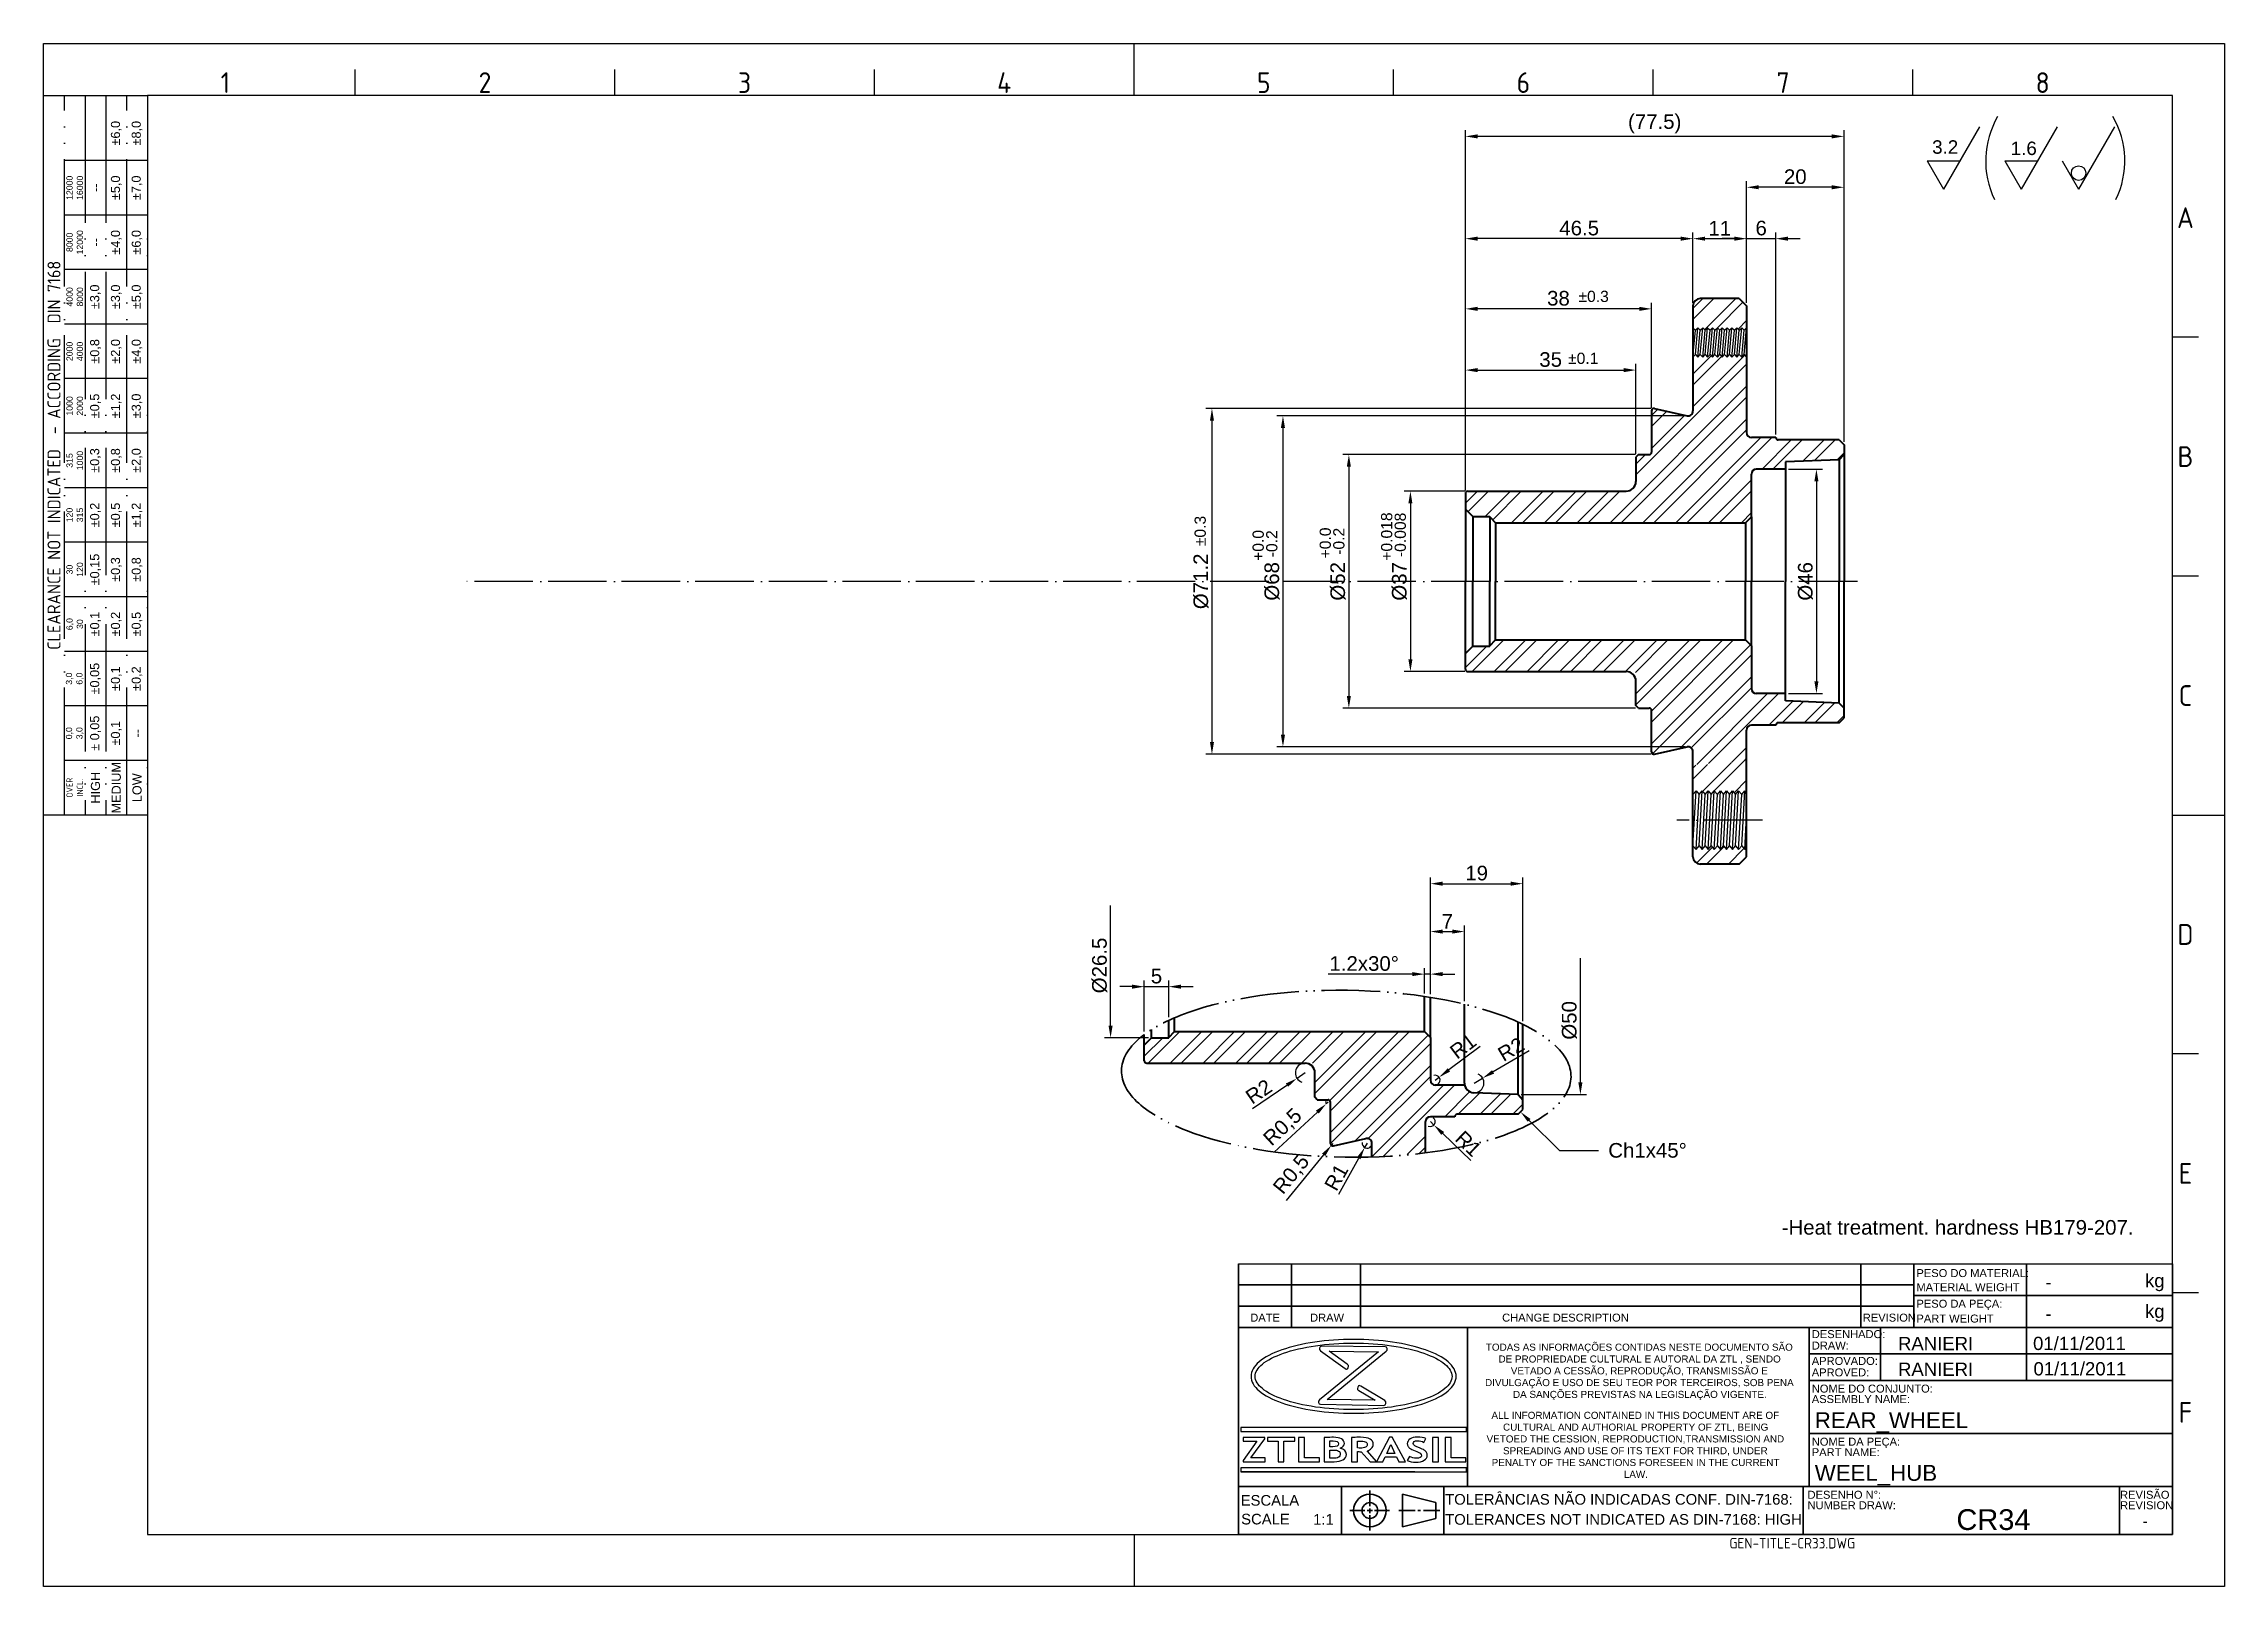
# Model space of a CAD drawing. Header units: millimetres. Extents: x 2429 to 3344, y 1091 to 1407.
# Drawn here: x 2429 to 2876.6, y 1091 to 1407.5 of the extents above; entities that cross this region are included whole.
import ezdxf
from ezdxf import colors
from ezdxf.entities.mleader import LeaderData, LeaderLine
from ezdxf.enums import TextEntityAlignment as Align
from ezdxf.math import Vec2, Vec3

# ---------------------------------------------------------------- set-up
doc = ezdxf.new("R2010")
doc.units = ezdxf.units.MM
for name, pattern in [('ACAD_ISO02W100', [15, 12, -3]), ('ACAD_ISO04W100', [30, 24, -3, 0, -3]), ('ACAD_ISO05W100', [33, 24, -3, 0, -3, 0, -3])]:
    doc.linetypes.add(name, pattern=pattern)
for name, color, linetype, lineweight in [('AM_0', 7, 'Continuous', 40), ('AM_4', 1, 'ACAD_ISO04W100', 25), ('AM_5', 3, 'Continuous', 25), ('AM_7', 4, 'Continuous', 35), ('AM_8', 40, 'ACAD_ISO02W100', 35), ('AM_BOR', 2, 'ACAD_ISO05W100', 35)]:
    doc.layers.add(name, color=color, linetype=linetype, lineweight=lineweight)
doc.layers.add('Camada 1', color=7, linetype='Continuous')
doc.styles.add('ACISOTS', font='isocp.shx', dxfattribs={"height": 1})
doc.styles.get("Standard").update_dxf_attribs({"font": 'arial.ttf'})
doc.dimstyles.new('ISO-25', dxfattribs={"dimtxt": 3, "dimasz": 2.5, "dimexe": 1.25, "dimexo": 0.625, "dimtad": 1, "dimtxsty": 'Standard', "dimcen": 2.5, "dimadec": 0, "dimazin": 0, "dimtfac": 1, "dimtmove": 0, "dimatfit": 3, "dimfxl": 1, "dimarcsym": 0})

msp = doc.modelspace()

# ---------------------------------------------------------------- texts
at = {"insert": (2785.732, 1166.146), "char_height": 3, "width": 73.62749, "attachment_point": 1}
msp.add_mtext('-Heat treatment. hardness HB179-207.', dxfattribs=at)
at = {"color": 0, "linetype": 'Continuous', "char_height": 1.452, "attachment_point": 1}
for s, insert in [('\\pi0.40137;TODAS AS INFORMAÇÕES CONTIDAS NESTE DOCUMENTO SÃO \\P\\pi2.9889;DE PROPRIEDADE CULTURAL E AUTORAL DA ZTL , SENDO \\P\\pi5.5165;VETADO A CESSÃO, REPRODUÇÃO, TRANSMISSÃO E \\P\\pi0.23646;DIVULGAÇÃO E USO DE SEU TEOR POR TERCEIROS, SOB PENA \\P\\pi5.9598;DA SANÇÕES PREVISTAS NA LEGISLAÇÃO VIGENTE.', (2724.624, 1140.788)), ('\\pi2.3521;ALL INFORMATION CONTAINED IN THIS DOCUMENT ARE OF \\P\\pi4.7272;CULTURAL AND AUTHORIAL PROPERTY OF ZTL, BEING  \\P\\pi1.3482;VETOED THE CESSION, REPRODUCTION,TRANSMISSION AND \\P\\pi4.7301;SPREADING AND USE OF ITS TEXT FOR THIRD, UNDER \\P\\pi2.4026;PENALTY OF THE SANCTIONS FORESEEN IN THE CURRENT \\P\\pi29.515;LAW.', (2723.816, 1126.812))]:
    msp.add_mtext_dynamic_manual_height_columns(s, width=63.66463, gutter_width=12.5, heights=[0], dxfattribs=dict(at, insert=insert))
at = {"layer": 'AM_5', "attachment_point": 1}
for s, insert, char_height in [('3.2', (2816.606, 1387.641), 2.76), ('1.6', (2832.727, 1387.374), 2.76), ('%%P0.3', (2744.027, 1356.773), 2.3), ('%%P0.1', (2741.891, 1344.069), 2.3)]:
    msp.add_mtext_dynamic_manual_height_columns(s, width=18.23779, gutter_width=12.5, heights=[0], dxfattribs=dict(at, insert=insert, char_height=char_height))
at = {"layer": 'AM_5', "char_height": 2.3, "attachment_point": 1, "rotation": 90}
for s, insert in [('%%P0.3', (2665.243, 1304.37)), ('+0.0', (2677.147, 1301.355)), ('-0.2', (2679.935, 1302.1)), ('+0.0', (2690.912, 1301.868)), ('-0.2', (2693.7, 1302.613)), ('+0.018', (2703.513, 1301.393)), ('-0.008', (2706.301, 1302.138))]:
    msp.add_mtext_dynamic_manual_height_columns(s, width=18.23779, gutter_width=12.5, heights=[0], dxfattribs=dict(at, insert=insert))
at = {"layer": 'AM_5', "char_height": 3, "attachment_point": 5, "rotation": 90}
for s, insert in [('%%C26.5', (2645.768, 1218.365)), ('%%C50', (2742.179, 1207.102))]:
    msp.add_mtext(s, dxfattribs=dict(at, insert=insert))
at = {"layer": 'AM_8', "color": 0, "linetype": 'Continuous'}
for s, height, p in [('PESO DO MATERIAL:', 1.6335, (2813.382, 1154.445)), ('kg', 2.7225, (2860.298, 1152.357)), ('MATERIAL WEIGHT', 1.6335, (2813.382, 1151.552)), ('DATE', 1.6335, (2676.673, 1145.31)), ('DRAW', 1.6335, (2688.945, 1145.31)), ('CHANGE DESCRIPTION', 1.6335, (2728.36, 1145.31)), ('REVISION', 1.6335, (2802.375, 1145.31)), ('PESO DA PEÇA:', 1.6335, (2813.382, 1148.167)), ('PART WEIGHT', 1.6335, (2813.382, 1145.119)), ('kg', 2.7225, (2860.298, 1146.076)), ('DESENHADO:', 1.6335, (2791.906, 1141.925)), ('APROVADO:', 1.6335, (2791.906, 1136.423)), ('DRAW:', 1.6335, (2791.906, 1139.575)), ('APROVED:', 1.6335, (2791.906, 1134.074)), ('NOME DO CONJUNTO:', 1.6335, (2791.906, 1130.75)), ('ASSEMBLY NAME:', 1.6335, (2791.906, 1128.599)), ('NOME DA PEÇA:', 1.6335, (2791.906, 1119.86)), ('PART NAME:', 1.6335, (2791.906, 1117.709)), ('TOLERÂNCIAS NÃO INDICADAS CONF. DIN-7168:', 2.178, (2716.667, 1107.756)), ('DESENHO N%%d:', 1.6335, (2791.037, 1108.97)), ('REVISÃO', 1.6335, (2855.172, 1108.97)), ('SCALE', 2.178, (2674.807, 1103.704)), ('ESCALA', 2.178, (2674.705, 1107.553)), ('1:1', 2.178, (2689.573, 1103.645)), ('TOLERANCES NOT INDICATED AS DIN-7168: HIGH', 2.178, (2716.667, 1103.645)), ('NUMBER DRAW:', 1.6335, (2791.037, 1106.819)), ('REVISION', 1.6335, (2855.172, 1106.819))]:
    msp.add_text(s, height=height, dxfattribs=at).set_placement(p)
for p in [(2839.856, 1153.409), (2839.856, 1146.93)]:
    msp.add_attdef('-', text='', height=2.723, dxfattribs=at).set_placement(p, align=Align.MIDDLE_LEFT)
for tag, p, height in [('RANIERI', (2809.601, 1139.446), 2.723), ('01/11/2011', (2837.316, 1139.478), 2.723), ('RANIERI', (2809.599, 1134.178), 2.723), ('01/11/2011', (2837.404, 1134.268), 2.723), ('REAR_WHEEL', (2792.521, 1123.459), 3.267), ('WEEL_HUB', (2792.521, 1112.652), 3.267), ('CR34', (2821.59, 1102.564), 4.259)]:
    msp.add_attdef(tag, p, '', height=height, dxfattribs=at)
at = {"layer": 'AM_8', "color": 0, "linetype": 'Continuous', "style": 'ACISOTS'}
msp.add_attdef('GEN-TITLE-CR33.DWG', (2774.997, 1098.763), '', height=2.178, dxfattribs=at)
at = {"layer": 'AM_8', "color": 0, "linetype": 'Continuous'}
msp.add_attdef('-', text='', height=2.13, dxfattribs=at).set_placement((2860.326, 1104.363), align=Align.MIDDLE_CENTER)

# ---------------------------------------------------------------- blocks, each defined once
blk = doc.blocks.new('A3 ZTL')
for p, q in [((19.57, 280.82), (19.57, 9.78)), ((401.17, 280.82), (19.57, 280.82)), ((401.17, 9.78), (401.17, 280.82)), ((19.57, 9.78), (401.17, 9.78))]:
    blk.add_line(p, q)
at = {"layer": 'AM_BOR', "color": 135, "linetype": 'Continuous', "lineweight": 25}
for p, q in [((0, 0), (0, 290.61)), ((0, 290.61), (410.96, 290.61)), ((410.96, 290.61), (410.96, 0)), ((410.96, 0), (0, 0))]:
    blk.add_line(p, q, dxfattribs=at)
at = {"layer": 'AM_BOR', "color": 135, "lineweight": 25}
for p, q in [((205.48, 280.82), (205.48, 290.61)), ((58.71, 280.82), (58.71, 285.71)), ((107.63, 280.82), (107.63, 285.71)), ((156.56, 280.82), (156.56, 285.71)), ((254.4, 280.82), (254.4, 285.71)), ((303.33, 280.82), (303.33, 285.71)), ((352.25, 280.82), (352.25, 285.71)), ((3.91, 145.3), (3.91, 280.82)), ((7.83, 280.82), (7.83, 145.3)), ((11.74, 280.82), (11.74, 145.3)), ((15.66, 145.3), (15.66, 280.82)), ((19.57, 268.59), (3.91, 268.59)), ((19.57, 258.32), (3.91, 258.32)), ((19.57, 248.04), (3.91, 248.04)), ((19.57, 237.77), (3.91, 237.77)), ((406.07, 235.32), (401.17, 235.32)), ((19.57, 227.5), (3.91, 227.5)), ((19.57, 217.22), (3.91, 217.22)), ((19.57, 206.95), (3.91, 206.95)), ((19.57, 196.67), (3.91, 196.67)), ((406.07, 190.31), (401.17, 190.31)), ((19.57, 186.4), (3.91, 186.4)), ((19.57, 176.13), (3.91, 176.13)), ((19.57, 165.85), (3.91, 165.85)), ((19.57, 155.58), (3.91, 155.58)), ((401.17, 145.3), (410.96, 145.3)), ((406.07, 100.29), (401.17, 100.29)), ((406.07, 55.28), (401.17, 55.28)), ((205.48, 9.78), (205.48, 0))]:
    blk.add_line(p, q, dxfattribs=at)
blk.add_lwpolyline([(19.57, 145.3), (0, 145.3), (0, 280.82), (19.57, 280.82)], close=True, dxfattribs=at)
at = {"layer": 'AM_BOR', "color": 135, "lineweight": 25, "style": 'ACISOTS'}
for s, p in [('1', (34.25, 283.27)), ('2', (83.17, 283.27)), ('3', (132.09, 283.27)), ('4', (181.02, 283.27)), ('5', (229.94, 283.27)), ('6', (278.86, 283.27)), ('7', (327.79, 283.27)), ('8', (376.71, 283.27)), ('A', (403.62, 257.83)), ('B', (403.62, 212.82)), ('C', (403.62, 167.81)), ('D', (403.62, 122.8)), ('E', (403.62, 77.79)), ('F', (403.62, 32.78))]:
    blk.add_text(s, height=3.91, dxfattribs=at).set_placement(p, align=Align.MIDDLE)
at = {"layer": 'AM_BOR', "color": 135, "lineweight": 25, "attachment_point": 5, "rotation": 90}
for s, insert, char_height, width in [('±6,0', (13.7, 273.73), 1.712, 10.274), ('±8,0', (17.61, 273.73), 1.712, 10.274), ('12000\\P16000', (5.87, 263.45), 1.174, 10.274), ('--', (9.78, 263.45), 1.712, 10.274), ('±5,0', (13.7, 263.45), 1.712, 10.274), ('±7,0', (17.61, 263.45), 1.712, 10.274), ('8000\\P12000', (5.87, 253.18), 1.174, 10.274), ('±4,0', (13.7, 253.18), 1.712, 10.274), ('±6,0', (17.61, 253.18), 1.712, 10.274), ('--', (9.78, 253.18), 1.712, 10.274), ('{\\Fisocp.shx|c0;CLEARANCE NOT INDICATED  - ACCORDING  DIN 7168}', (1.96, 213.06), 2.4462, 135.5186), ('4000\\P8000', (5.87, 242.91), 1.174, 10.274), ('±3,0', (9.78, 242.91), 1.712, 10.274), ('±3,0', (13.7, 242.91), 1.712, 10.274), ('±5,0', (17.61, 242.91), 1.712, 10.274), ('2000\\P4000', (5.87, 232.63), 1.174, 10.274), ('±0,8', (9.78, 232.63), 1.712, 10.274), ('±2,0', (13.7, 232.63), 1.712, 10.274), ('±4,0', (17.61, 232.63), 1.712, 10.274), ('1000\\P2000', (5.87, 222.36), 1.174, 10.274), ('±0,5', (9.78, 222.36), 1.712, 10.274), ('±1,2', (13.7, 222.36), 1.712, 10.274), ('±3,0', (17.61, 222.36), 1.712, 10.274), ('315\\P1000', (5.87, 212.08), 1.174, 10.274), ('±0,3', (9.78, 212.08), 1.712, 10.274), ('±0,8', (13.7, 212.08), 1.712, 10.274), ('±2,0', (17.61, 212.08), 1.712, 10.274), ('120\\P315', (5.87, 201.81), 1.174, 10.274), ('±0,2', (9.78, 201.81), 1.712, 10.274), ('±0,5', (13.7, 201.81), 1.712, 10.274), ('±1,2', (17.61, 201.81), 1.712, 10.274), ('±0,15', (9.78, 191.54), 1.712, 10.274), ('±0,3', (13.7, 191.54), 1.712, 10.274), ('±0,8', (17.61, 191.54), 1.712, 10.274), ('30\\P120', (5.87, 191.54), 1.174, 10.274), ('6,0\\P30', (5.87, 181.26), 1.174, 10.274), ('±0,1', (9.78, 181.26), 1.712, 10.274), ('±0,2', (13.7, 181.26), 1.712, 10.274), ('±0,5', (17.61, 181.26), 1.712, 10.274), ('±0,05', (9.78, 170.99), 1.712, 10.274), ('±0,1', (13.7, 170.99), 1.712, 10.274), ('±0,2', (17.61, 170.99), 1.712, 10.274), ('3,0\\P6,0', (5.87, 170.99), 1.174, 10.274), ('0,0\\P3,0', (5.87, 160.71), 1.174, 10.274), ('± 0,05', (9.78, 160.71), 1.712, 10.274), ('\\pt4.69206;±0,1', (13.7, 160.71), 1.7123, 10.274), ('--', (17.61, 160.71), 1.712, 10.274), ('{\\Fisocp.shx|c0;OVER\\PINCL.}', (5.87, 150.44), 1.1742, 10.274), ('HIGH', (9.78, 150.44), 1.712, 10.274), ('MEDIUM', (13.7, 150.44), 1.712, 10.274), ('LOW', (17.61, 150.44), 1.712, 10.274)]:
    blk.add_mtext(s, dxfattribs=dict(at, insert=insert, char_height=char_height, width=width))
blk = doc.blocks.new('*D52')
at = {"layer": 'AM_5', "color": 0, "lineweight": -2}
for p, q in [((2787.15, 1320.16), (2794.11, 1320.16)), ((2792.86, 1317.66), (2792.86, 1276.66)), ((2787.15, 1274.16), (2794.11, 1274.16))]:
    blk.add_line(p, q, dxfattribs=at)
at = {"layer": 'AM_5', "color": 0}
for points in [[(2792.44, 1317.66), (2793.28, 1317.66), (2792.86, 1320.16)], [(2792.44, 1276.66), (2793.28, 1276.66), (2792.86, 1274.16)]]:
    blk.add_solid(points, dxfattribs=at)
at = {"layer": 'Defpoints', "color": 0}
for p in [(2786.52, 1320.16), (2786.52, 1274.16), (2792.86, 1274.16)]:
    blk.add_point(p, dxfattribs=at)
at = {"layer": 'AM_5', "color": 0, "insert": (2790.62, 1297.16), "char_height": 3, "attachment_point": 5, "rotation": 90}
blk.add_mtext('%%C46', dxfattribs=at)
blk = doc.blocks.new('*D53')
at = {"layer": 'AM_5', "color": 0, "lineweight": -2}
for p, q in [((2776.02, 1367.46), (2773.52, 1367.46)), ((2778.52, 1354.29), (2778.52, 1368.71)), ((2778.52, 1367.46), (2784.52, 1367.46)), ((2784.52, 1327.29), (2784.52, 1368.71)), ((2787.02, 1367.46), (2789.52, 1367.46))]:
    blk.add_line(p, q, dxfattribs=at)
at = {"layer": 'AM_5', "color": 0}
for points in [[(2776.02, 1367.88), (2776.02, 1367.04), (2778.52, 1367.46)], [(2787.02, 1367.88), (2787.02, 1367.04), (2784.52, 1367.46)]]:
    blk.add_solid(points, dxfattribs=at)
at = {"layer": 'Defpoints', "color": 0}
for p in [(2784.52, 1367.46), (2778.52, 1353.66), (2784.52, 1326.66)]:
    blk.add_point(p, dxfattribs=at)
at = {"layer": 'AM_5', "color": 0, "insert": (2781.52, 1369.62), "char_height": 3, "attachment_point": 5}
blk.add_mtext('6', dxfattribs=at)
blk = doc.blocks.new('*D54')
at = {"layer": 'AM_5', "color": 0, "lineweight": -2}
for p, q in [((2767.52, 1354.29), (2767.52, 1368.71)), ((2770.02, 1367.46), (2776.02, 1367.46)), ((2778.52, 1354.29), (2778.52, 1368.71))]:
    blk.add_line(p, q, dxfattribs=at)
at = {"layer": 'AM_5', "color": 0}
for points in [[(2770.02, 1367.88), (2770.02, 1367.04), (2767.52, 1367.46)], [(2776.02, 1367.88), (2776.02, 1367.04), (2778.52, 1367.46)]]:
    blk.add_solid(points, dxfattribs=at)
at = {"layer": 'Defpoints', "color": 0}
for p in [(2778.52, 1367.46), (2767.52, 1353.66), (2778.52, 1353.66)]:
    blk.add_point(p, dxfattribs=at)
at = {"layer": 'AM_5', "color": 0, "insert": (2773.02, 1369.59), "char_height": 3, "attachment_point": 5}
blk.add_mtext('11', dxfattribs=at)
blk = doc.blocks.new('*D55')
at = {"layer": 'AM_5', "color": 0, "lineweight": -2}
for p, q in [((2778.52, 1354.29), (2778.52, 1379.25)), ((2798.52, 1325.79), (2798.52, 1379.25)), ((2796.02, 1378), (2781.02, 1378))]:
    blk.add_line(p, q, dxfattribs=at)
at = {"layer": 'AM_5', "color": 0}
for points in [[(2781.02, 1378.42), (2781.02, 1377.59), (2778.52, 1378)], [(2796.02, 1378.42), (2796.02, 1377.59), (2798.52, 1378)]]:
    blk.add_solid(points, dxfattribs=at)
at = {"layer": 'Defpoints', "color": 0}
for p in [(2778.52, 1378), (2778.52, 1353.66), (2798.52, 1325.16)]:
    blk.add_point(p, dxfattribs=at)
at = {"layer": 'AM_5', "color": 0, "insert": (2788.52, 1380.16), "char_height": 3, "attachment_point": 5}
blk.add_mtext('20', dxfattribs=at)
blk = doc.blocks.new('*D56')
at = {"layer": 'AM_5', "color": 0, "lineweight": -2}
for p, q in [((2720.82, 1315.79), (2720.82, 1341.75)), ((2723.32, 1340.5), (2753.32, 1340.5)), ((2755.82, 1323.29), (2755.82, 1341.75))]:
    blk.add_line(p, q, dxfattribs=at)
at = {"layer": 'AM_5', "color": 0}
for points in [[(2723.32, 1340.91), (2723.32, 1340.08), (2720.82, 1340.5)], [(2753.32, 1340.91), (2753.32, 1340.08), (2755.82, 1340.5)]]:
    blk.add_solid(points, dxfattribs=at)
at = {"layer": 'Defpoints', "color": 0}
for p in [(2755.82, 1340.5), (2755.82, 1322.66), (2720.82, 1315.16)]:
    blk.add_point(p, dxfattribs=at)
at = {"layer": 'AM_5', "color": 0, "insert": (2738.32, 1342.65), "char_height": 3, "attachment_point": 5}
blk.add_mtext('35', dxfattribs=at)
blk = doc.blocks.new('*D57')
at = {"layer": 'AM_5', "color": 0, "lineweight": -2}
for p, q in [((2720.82, 1315.79), (2720.82, 1354.31)), ((2756.52, 1353.06), (2723.32, 1353.06)), ((2759.02, 1332.76), (2759.02, 1354.31))]:
    blk.add_line(p, q, dxfattribs=at)
at = {"layer": 'AM_5', "color": 0}
for points in [[(2723.32, 1353.48), (2723.32, 1352.65), (2720.82, 1353.06)], [(2756.52, 1353.48), (2756.52, 1352.65), (2759.02, 1353.06)]]:
    blk.add_solid(points, dxfattribs=at)
at = {"layer": 'Defpoints', "color": 0}
for p in [(2720.82, 1353.06), (2759.02, 1332.14), (2720.82, 1315.16)]:
    blk.add_point(p, dxfattribs=at)
at = {"layer": 'AM_5', "color": 0, "insert": (2739.92, 1355.22), "char_height": 3, "attachment_point": 5}
blk.add_mtext('38', dxfattribs=at)
blk = doc.blocks.new('*D58')
at = {"layer": 'AM_5', "color": 0, "lineweight": -2}
for p, q in [((2720.82, 1316.41), (2720.82, 1368.71)), ((2765.02, 1367.46), (2723.32, 1367.46)), ((2767.52, 1354.29), (2767.52, 1368.71))]:
    blk.add_line(p, q, dxfattribs=at)
at = {"layer": 'AM_5', "color": 0}
for points in [[(2723.32, 1367.88), (2723.32, 1367.04), (2720.82, 1367.46)], [(2765.02, 1367.88), (2765.02, 1367.04), (2767.52, 1367.46)]]:
    blk.add_solid(points, dxfattribs=at)
at = {"layer": 'Defpoints', "color": 0}
for p in [(2720.82, 1367.46), (2767.52, 1353.66), (2720.82, 1315.79)]:
    blk.add_point(p, dxfattribs=at)
at = {"layer": 'AM_5', "color": 0, "insert": (2744.17, 1369.62), "char_height": 3, "attachment_point": 5}
blk.add_mtext('46.5', dxfattribs=at)
blk = doc.blocks.new('*D59')
at = {"layer": 'AM_5', "color": 0, "lineweight": -2}
for p, q in [((2720.82, 1317.04), (2720.82, 1389.69)), ((2796.02, 1388.44), (2723.32, 1388.44)), ((2798.52, 1326.41), (2798.52, 1389.69))]:
    blk.add_line(p, q, dxfattribs=at)
at = {"layer": 'AM_5', "color": 0}
for points in [[(2723.32, 1388.86), (2723.32, 1388.02), (2720.82, 1388.44)], [(2796.02, 1388.86), (2796.02, 1388.02), (2798.52, 1388.44)]]:
    blk.add_solid(points, dxfattribs=at)
at = {"layer": 'Defpoints', "color": 0}
for p in [(2720.82, 1388.44), (2798.52, 1325.79), (2720.82, 1316.41)]:
    blk.add_point(p, dxfattribs=at)
at = {"layer": 'AM_5', "color": 0, "insert": (2759.67, 1391.03), "char_height": 3, "attachment_point": 5}
blk.add_mtext('(77.5)', dxfattribs=at)
blk = doc.blocks.new('*D60')
at = {"layer": 'AM_5', "color": 0, "lineweight": -2}
for p, q in [((2758.9, 1332.64), (2667.56, 1332.64)), ((2668.81, 1330.14), (2668.81, 1264.19)), ((2758.9, 1261.69), (2667.56, 1261.69))]:
    blk.add_line(p, q, dxfattribs=at)
at = {"layer": 'AM_5', "color": 0}
for points in [[(2668.4, 1330.14), (2669.23, 1330.14), (2668.81, 1332.64)], [(2668.4, 1264.19), (2669.23, 1264.19), (2668.81, 1261.69)]]:
    blk.add_solid(points, dxfattribs=at)
at = {"layer": 'Defpoints', "color": 0}
for p in [(2759.52, 1332.64), (2668.81, 1261.69), (2759.52, 1261.69)]:
    blk.add_point(p, dxfattribs=at)
at = {"layer": 'AM_5', "color": 0, "insert": (2666.57, 1297.16), "char_height": 3, "attachment_point": 5, "rotation": 90}
blk.add_mtext('%%c71.2', dxfattribs=at)
blk = doc.blocks.new('*D61')
at = {"layer": 'AM_5', "color": 0, "lineweight": -2}
for p, q in [((2765.9, 1331.11), (2682.13, 1331.11)), ((2683.38, 1328.61), (2683.38, 1265.72)), ((2765.9, 1263.22), (2682.13, 1263.22))]:
    blk.add_line(p, q, dxfattribs=at)
at = {"layer": 'AM_5', "color": 0}
for points in [[(2682.96, 1328.61), (2683.8, 1328.61), (2683.38, 1331.11)], [(2682.96, 1265.72), (2683.8, 1265.72), (2683.38, 1263.22)]]:
    blk.add_solid(points, dxfattribs=at)
at = {"layer": 'Defpoints', "color": 0}
for p in [(2766.52, 1331.11), (2683.38, 1263.22), (2766.52, 1263.22)]:
    blk.add_point(p, dxfattribs=at)
at = {"layer": 'AM_5', "color": 0, "insert": (2681.14, 1297.16), "char_height": 3, "attachment_point": 5, "rotation": 90}
blk.add_mtext('%%C68', dxfattribs=at)
blk = doc.blocks.new('*D62')
at = {"layer": 'AM_5', "color": 0, "lineweight": -2}
for p, q in [((2755.7, 1323.16), (2695.66, 1323.16)), ((2696.91, 1320.66), (2696.91, 1273.66)), ((2755.7, 1271.16), (2695.66, 1271.16))]:
    blk.add_line(p, q, dxfattribs=at)
at = {"layer": 'AM_5', "color": 0}
for points in [[(2696.49, 1320.66), (2697.33, 1320.66), (2696.91, 1323.16)], [(2696.49, 1273.66), (2697.33, 1273.66), (2696.91, 1271.16)]]:
    blk.add_solid(points, dxfattribs=at)
at = {"layer": 'Defpoints', "color": 0}
for p in [(2756.32, 1323.16), (2696.91, 1271.16), (2756.32, 1271.16)]:
    blk.add_point(p, dxfattribs=at)
at = {"layer": 'AM_5', "color": 0, "insert": (2694.67, 1297.16), "char_height": 3, "attachment_point": 5, "rotation": 90}
blk.add_mtext('%%C52', dxfattribs=at)
blk = doc.blocks.new('*D63')
at = {"layer": 'AM_5', "color": 0, "lineweight": -2}
for p, q in [((2720.7, 1315.66), (2708.29, 1315.66)), ((2709.54, 1313.16), (2709.54, 1281.16)), ((2720.7, 1278.66), (2708.29, 1278.66))]:
    blk.add_line(p, q, dxfattribs=at)
at = {"layer": 'AM_5', "color": 0}
for points in [[(2709.12, 1313.16), (2709.95, 1313.16), (2709.54, 1315.66)], [(2709.12, 1281.16), (2709.95, 1281.16), (2709.54, 1278.66)]]:
    blk.add_solid(points, dxfattribs=at)
at = {"layer": 'Defpoints', "color": 0}
for p in [(2721.32, 1315.66), (2709.54, 1278.66), (2721.32, 1278.66)]:
    blk.add_point(p, dxfattribs=at)
at = {"layer": 'AM_5', "color": 0, "insert": (2707.3, 1297.16), "char_height": 3, "attachment_point": 5, "rotation": 90}
blk.add_mtext('%%C37', dxfattribs=at)
blk = doc.blocks.new('*D73')
at = {"layer": 'AM_5', "color": 0, "lineweight": -2}
for p, q in [((2652.43, 1214.02), (2649.93, 1214.02)), ((2654.93, 1204.81), (2654.93, 1215.27)), ((2654.93, 1214.02), (2659.93, 1214.02)), ((2659.93, 1207.73), (2659.93, 1215.27)), ((2662.43, 1214.02), (2664.93, 1214.02))]:
    blk.add_line(p, q, dxfattribs=at)
at = {"layer": 'AM_5', "color": 0}
for points in [[(2652.43, 1214.43), (2652.43, 1213.6), (2654.93, 1214.02)], [(2662.43, 1214.43), (2662.43, 1213.6), (2659.93, 1214.02)]]:
    blk.add_solid(points, dxfattribs=at)
at = {"layer": 'Defpoints', "color": 0}
for p in [(2659.93, 1214.02), (2654.93, 1204.18), (2659.93, 1207.1)]:
    blk.add_point(p, dxfattribs=at)
at = {"layer": 'AM_5', "color": 0, "insert": (2657.43, 1216.17), "char_height": 3, "attachment_point": 5}
blk.add_mtext('5', dxfattribs=at)
blk = doc.blocks.new('*D75')
at = {"layer": 'AM_5', "color": 0, "lineweight": -2}
for p, q in [((2687.93, 1196.33), (2686.27, 1195.21)), ((2677.1, 1189.04), (2684.2, 1193.82))]:
    blk.add_line(p, q, dxfattribs=at)
blk.add_arc((2687.93, 1196.33), 2, 107.9049, 249.7441, dxfattribs=at)
at = {"layer": 'AM_5', "color": 0}
blk.add_solid([(2683.97, 1194.16), (2684.43, 1193.47), (2686.27, 1195.21)], dxfattribs=at)
at = {"layer": 'Defpoints', "color": 0}
for p in [(2686.27, 1195.21), (2687.93, 1196.33)]:
    blk.add_point(p, dxfattribs=at)
at = {"layer": 'AM_5', "color": 0, "insert": (2678.42, 1192.5), "char_height": 3, "attachment_point": 5, "rotation": 33.9342}
blk.add_mtext('R2', dxfattribs=at)
blk = doc.blocks.new('*D76')
at = {"layer": 'AM_5', "color": 0, "lineweight": -2}
for p, q in [((2713.63, 1186.33), (2714.36, 1185.64)), ((2721.94, 1178.37), (2716.16, 1183.91))]:
    blk.add_line(p, q, dxfattribs=at)
blk.add_arc((2713.63, 1186.33), 1, 244.6032, 54.1901, dxfattribs=at)
at = {"layer": 'AM_5', "color": 0}
blk.add_solid([(2716.45, 1184.21), (2715.87, 1183.61), (2714.36, 1185.64)], dxfattribs=at)
at = {"layer": 'Defpoints', "color": 0}
for p in [(2713.63, 1186.33), (2714.36, 1185.64)]:
    blk.add_point(p, dxfattribs=at)
at = {"layer": 'AM_5', "color": 0, "insert": (2721.43, 1181.81), "char_height": 3, "attachment_point": 5, "rotation": 316.223}
blk.add_mtext('R1', dxfattribs=at)
blk = doc.blocks.new('*D77')
at = {"layer": 'AM_5', "color": 0, "lineweight": -2}
for p, q in [((2733.88, 1200.88), (2726.51, 1196.54)), ((2722.63, 1194.25), (2724.36, 1195.26))]:
    blk.add_line(p, q, dxfattribs=at)
blk.add_arc((2722.63, 1194.25), 2, 285.519, 66.3555, dxfattribs=at)
at = {"layer": 'AM_5', "color": 0}
blk.add_solid([(2726.3, 1196.89), (2726.72, 1196.18), (2724.36, 1195.26)], dxfattribs=at)
at = {"layer": 'Defpoints', "color": 0}
for p in [(2724.36, 1195.26), (2722.63, 1194.25)]:
    blk.add_point(p, dxfattribs=at)
at = {"layer": 'AM_5', "color": 0, "insert": (2730.19, 1201.18), "char_height": 3, "attachment_point": 5, "rotation": 30.5457}
blk.add_mtext('R2', dxfattribs=at)
blk = doc.blocks.new('*D78')
at = {"layer": 'AM_5', "color": 0, "lineweight": -2}
for p, q in [((2723.83, 1201.75), (2717.43, 1196.94)), ((2714.63, 1194.83), (2715.43, 1195.43))]:
    blk.add_line(p, q, dxfattribs=at)
blk.add_arc((2714.63, 1194.83), 1, 305.8099, 108.6086, dxfattribs=at)
at = {"layer": 'AM_5', "color": 0}
blk.add_solid([(2717.18, 1197.27), (2717.68, 1196.6), (2715.43, 1195.43)], dxfattribs=at)
at = {"layer": 'Defpoints', "color": 0}
for p in [(2715.43, 1195.43), (2714.63, 1194.83)]:
    blk.add_point(p, dxfattribs=at)
at = {"layer": 'AM_5', "color": 0, "insert": (2720.34, 1201.8), "char_height": 3, "attachment_point": 5, "rotation": 36.9889}
blk.add_mtext('R1', dxfattribs=at)
blk = doc.blocks.new('*D79')
at = {"layer": 'AM_5', "color": 0, "lineweight": -2}
for p, q in [((2693.63, 1181.85), (2693.32, 1181.47)), ((2684.08, 1170.15), (2691.74, 1179.53))]:
    blk.add_line(p, q, dxfattribs=at)
at = {"layer": 'AM_5', "color": 0}
blk.add_solid([(2691.41, 1179.79), (2692.06, 1179.27), (2693.32, 1181.47)], dxfattribs=at)
at = {"layer": 'Defpoints', "color": 0}
for p in [(2693.63, 1181.85), (2693.32, 1181.47)]:
    blk.add_point(p, dxfattribs=at)
at = {"layer": 'AM_5', "color": 0, "insert": (2685.24, 1175.41), "char_height": 3, "attachment_point": 5, "rotation": 50.7765}
blk.add_mtext('R0,5', dxfattribs=at)
blk = doc.blocks.new('*D80')
at = {"layer": 'AM_5', "color": 0, "lineweight": -2}
for p, q in [((2700.63, 1181.88), (2700.15, 1181.01)), ((2694.85, 1171.48), (2698.93, 1178.82))]:
    blk.add_line(p, q, dxfattribs=at)
blk.add_arc((2700.63, 1181.88), 1, 169.3277, 324.1901, dxfattribs=at)
at = {"layer": 'AM_5', "color": 0}
blk.add_solid([(2698.57, 1179.02), (2699.3, 1178.62), (2700.15, 1181.01)], dxfattribs=at)
at = {"layer": 'Defpoints', "color": 0}
for p in [(2700.63, 1181.88), (2700.15, 1181.01)]:
    blk.add_point(p, dxfattribs=at)
at = {"layer": 'AM_5', "color": 0, "insert": (2694.33, 1174.92), "char_height": 3, "attachment_point": 5, "rotation": 60.9474}
blk.add_mtext('R1', dxfattribs=at)
blk = doc.blocks.new('*D81')
at = {"layer": 'AM_5', "color": 0, "lineweight": -2}
for p, q in [((2712.43, 1212.64), (2712.43, 1217.84)), ((2713.63, 1212.45), (2713.63, 1217.84)), ((2709.93, 1216.59), (2692.66, 1216.59)), ((2713.63, 1216.59), (2712.43, 1216.59)), ((2716.13, 1216.59), (2718.63, 1216.59))]:
    blk.add_line(p, q, dxfattribs=at)
at = {"layer": 'AM_5', "color": 0}
for points in [[(2709.93, 1217.01), (2709.93, 1216.18), (2712.43, 1216.59)], [(2716.13, 1217.01), (2716.13, 1216.18), (2713.63, 1216.59)]]:
    blk.add_solid(points, dxfattribs=at)
at = {"layer": 'Defpoints', "color": 0}
for p in [(2713.63, 1216.59), (2712.43, 1212.01), (2713.63, 1211.83)]:
    blk.add_point(p, dxfattribs=at)
at = {"layer": 'AM_5', "color": 0, "insert": (2700.05, 1218.75), "char_height": 3, "attachment_point": 5}
blk.add_mtext('1.2x30%%d', dxfattribs=at)
blk = doc.blocks.new('*D82')
at = {"layer": 'AM_5', "color": 0, "lineweight": -2}
for p, q in [((2681.57, 1180.04), (2690.44, 1188.29)), ((2692.63, 1190.33), (2692.27, 1189.99))]:
    blk.add_line(p, q, dxfattribs=at)
blk.add_arc((2692.63, 1190.33), 0.5, 161.6197, 222.925, dxfattribs=at)
at = {"layer": 'AM_5', "color": 0}
blk.add_solid([(2690.15, 1188.59), (2690.72, 1187.98), (2692.27, 1189.99)], dxfattribs=at)
at = {"layer": 'Defpoints', "color": 0}
for p in [(2692.27, 1189.99), (2692.63, 1190.33)]:
    blk.add_point(p, dxfattribs=at)
at = {"layer": 'AM_5', "color": 0, "insert": (2683.44, 1185.09), "char_height": 3, "attachment_point": 5, "rotation": 42.925}
blk.add_mtext('R0,5', dxfattribs=at)
blk = doc.blocks.new('*D83')
at = {"layer": 'AM_5', "color": 0, "lineweight": -2}
for p, q in [((2713.63, 1212.45), (2713.63, 1226.57)), ((2720.63, 1211.05), (2720.63, 1226.57)), ((2716.13, 1225.32), (2718.13, 1225.32))]:
    blk.add_line(p, q, dxfattribs=at)
at = {"layer": 'AM_5', "color": 0}
for points in [[(2716.13, 1225.73), (2716.13, 1224.9), (2713.63, 1225.32)], [(2718.13, 1225.73), (2718.13, 1224.9), (2720.63, 1225.32)]]:
    blk.add_solid(points, dxfattribs=at)
at = {"layer": 'Defpoints', "color": 0}
for p in [(2720.63, 1225.32), (2713.63, 1211.83), (2720.63, 1210.43)]:
    blk.add_point(p, dxfattribs=at)
at = {"layer": 'AM_5', "color": 0, "insert": (2717.13, 1227.44), "char_height": 3, "attachment_point": 5}
blk.add_mtext('7', dxfattribs=at)
blk = doc.blocks.new('*D84')
at = {"layer": 'AM_5', "color": 0, "lineweight": -2}
for p, q in [((2713.63, 1213.08), (2713.63, 1236.39)), ((2732.63, 1206.92), (2732.63, 1236.39)), ((2716.13, 1235.14), (2730.13, 1235.14))]:
    blk.add_line(p, q, dxfattribs=at)
at = {"layer": 'AM_5', "color": 0}
for points in [[(2716.13, 1235.56), (2716.13, 1234.73), (2713.63, 1235.14)], [(2730.13, 1235.56), (2730.13, 1234.73), (2732.63, 1235.14)]]:
    blk.add_solid(points, dxfattribs=at)
at = {"layer": 'Defpoints', "color": 0}
for p in [(2732.63, 1235.14), (2713.63, 1212.45), (2732.63, 1206.3)]:
    blk.add_point(p, dxfattribs=at)
at = {"layer": 'AM_5', "color": 0, "insert": (2723.13, 1237.3), "char_height": 3, "attachment_point": 5}
blk.add_mtext('19', dxfattribs=at)

# ---------------------------------------------------------------- dimensions: what is measured, and where the dimension line sits
at = {"layer": 'AM_5'}
for base, p1, p2, text, picture, middle in [((2720.825, 1388.441), (2798.525, 1325.789), (2720.825, 1316.414), '(77.5)', '*D59', (2759.675, 1391.033)), ((2720.825, 1367.459), (2767.525, 1353.664), (2720.825, 1315.789), '46.5', '*D58', (2744.175, 1369.616)), ((2720.825, 1353.064), (2759.025, 1332.139), (2720.825, 1315.164), '38', '*D57', (2739.925, 1355.222))]:
    dim = msp.add_linear_dim(base=base, p1=p1, p2=p2, text=text, dimstyle='ISO-25', dxfattribs=at)
    dim.commit()
    dim.dimension.update_dxf_attribs({"geometry": picture, "text_midpoint": middle})
for base, p1, p2, picture, middle in [((2778.525, 1378.004), (2798.525, 1325.164), (2778.525, 1353.664), '*D55', (2788.525, 1380.161)), ((2778.525, 1367.459), (2767.525, 1353.664), (2778.525, 1353.664), '*D54', (2773.025, 1369.59)), ((2784.525, 1367.459), (2778.525, 1353.664), (2784.525, 1326.664), '*D53', (2781.525, 1369.616)), ((2755.825, 1340.497), (2720.825, 1315.164), (2755.825, 1322.664), '*D56', (2738.325, 1342.655)), ((2732.634, 1235.145), (2713.634, 1212.452), (2732.634, 1206.297), '*D84', (2723.134, 1237.302)), ((2720.634, 1225.318), (2713.634, 1211.827), (2720.634, 1210.426), '*D83', (2717.134, 1227.443)), ((2659.934, 1214.016), (2654.934, 1204.184), (2659.934, 1207.101), '*D73', (2657.434, 1216.167))]:
    dim = msp.add_linear_dim(base=base, p1=p1, p2=p2, dimstyle='ISO-25', dxfattribs=at)
    dim.commit()
    dim.dimension.update_dxf_attribs({"geometry": picture, "text_midpoint": middle})
for base, p1, p2, text, picture, middle in [((2668.813, 1261.688), (2759.525, 1332.639), (2759.525, 1261.688), '%%c71.2', '*D60', (2666.572, 1297.164)), ((2683.382, 1263.215), (2766.525, 1331.112), (2766.525, 1263.215), '%%C68', '*D61', (2681.141, 1297.164)), ((2696.91, 1271.164), (2756.325, 1323.164), (2756.325, 1271.164), '%%C52', '*D62', (2694.669, 1297.164)), ((2792.859, 1274.164), (2786.525, 1320.164), (2786.525, 1274.164), '%%C46', '*D52', (2790.618, 1297.164)), ((2709.538, 1278.664), (2721.325, 1315.664), (2721.325, 1278.664), '%%C37', '*D63', (2707.298, 1297.164))]:
    dim = msp.add_linear_dim(base=base, p1=p1, p2=p2, angle=90, text=text, dimstyle='ISO-25', dxfattribs=at)
    dim.commit()
    dim.dimension.update_dxf_attribs({"geometry": picture, "text_midpoint": middle})
dim = msp.add_linear_dim(base=(2713.634, 1216.593), p1=(2712.434, 1212.015), p2=(2713.634, 1211.827), text='1.2x30%%d', dimstyle='ISO-25', dxfattribs=at)
dim.commit()
dim.dimension.update_dxf_attribs({"geometry": '*D81', "text_midpoint": (2700.047, 1216.593), "dimtype": 160})
for center, mpoint, picture, middle in [((2714.634, 1194.83), (2715.433, 1195.432), '*D78', (2720.344, 1201.799)), ((2722.634, 1194.248), (2724.356, 1195.265), '*D77', (2730.188, 1201.181)), ((2687.934, 1196.33), (2686.275, 1195.214), '*D75', (2678.424, 1192.5)), ((2692.634, 1190.33), (2692.268, 1189.99), '*D82', (2683.436, 1185.091)), ((2713.634, 1186.33), (2714.356, 1185.638), '*D76', (2721.429, 1181.812)), ((2693.634, 1181.854), (2693.318, 1181.467), '*D79', (2685.238, 1175.408))]:
    dim = msp.add_radius_dim(center=center, mpoint=mpoint, dimstyle='ISO-25', dxfattribs=at)
    dim.commit()
    dim.dimension.update_dxf_attribs({"geometry": picture, "text_midpoint": middle})
dim = msp.add_radius_dim(center=(2700.634, 1181.882), mpoint=(2700.148, 1181.008), dimstyle='ISO-25', dxfattribs=at)
dim.commit()
dim.dimension.update_dxf_attribs({"geometry": '*D80', "text_midpoint": (2696.191, 1173.884), "dimtype": 164})

# ---------------------------------------------------------------- hatches: boundary and pattern name
at = {"layer": 'AM_7'}
h = msp.add_hatch(dxfattribs=at)
h.set_pattern_fill('ANSI32', color=256, scale=0.5, style=0)
h.paths.add_polyline_path([(2778.525, 1353.664), (2777.025, 1355.164), (2769.025, 1355.164, 0.4142136), (2767.525, 1353.664), (2767.525, 1349.164), (2768.025, 1348.664), (2768.525, 1349.164), (2769.025, 1348.664), (2769.525, 1349.164), (2770.025, 1348.664), (2770.525, 1349.164), (2771.025, 1348.664), (2771.525, 1349.164), (2772.025, 1348.664), (2772.525, 1349.164), (2773.025, 1348.664), (2773.525, 1349.164), (2774.025, 1348.664), (2774.525, 1349.164), (2775.025, 1348.664), (2775.525, 1349.164), (2776.025, 1348.664), (2776.525, 1349.164), (2777.025, 1348.664), (2777.525, 1349.164), (2778.025, 1348.664), (2778.525, 1349.164)])
h.paths.add_polyline_path([(2785.025, 1326.164, -0.4142136), (2784.525, 1326.664), (2779.525, 1326.664, -0.4142136), (2778.525, 1327.664), (2778.525, 1343.164), (2778.025, 1343.664), (2777.525, 1343.164), (2777.025, 1343.664), (2776.525, 1343.164), (2776.025, 1343.664), (2775.525, 1343.164), (2775.025, 1343.664), (2774.525, 1343.164), (2774.025, 1343.664), (2773.525, 1343.164), (2773.025, 1343.664), (2772.525, 1343.164), (2772.025, 1343.664), (2771.525, 1343.164), (2771.025, 1343.664), (2770.525, 1343.164), (2770.025, 1343.664), (2769.525, 1343.164), (2769.025, 1343.664), (2768.525, 1343.164), (2768.025, 1343.664), (2767.525, 1343.164), (2767.525, 1332.112, -0.480194), (2766.307, 1331.136), (2759.634, 1332.627, 0.480194), (2759.025, 1332.139), (2759.025, 1323.664, -0.4142136), (2758.525, 1323.164), (2756.325, 1323.164), (2755.825, 1322.664), (2755.825, 1316.164, -0.4142136), (2755.325, 1315.664), (2721.325, 1315.664, 0.4142136), (2720.825, 1315.164), (2720.825, 1311.964), (2722.325, 1310.464), (2725.825, 1310.464), (2725.825, 1310.385), (2727.025, 1309.185), (2778.325, 1309.185), (2779.525, 1310.385), (2779.525, 1319.164, -0.4142136), (2780.525, 1320.164), (2786.525, 1320.164), (2786.525, 1321.664), (2797.526, 1322.122), (2798.525, 1323.164), (2798.525, 1325.164), (2797.525, 1326.164)])
edge = h.paths.add_edge_path()
edge.add_line((2779.525, 1283.942), (2778.325, 1285.142))
edge.add_line((2778.325, 1285.142), (2727.025, 1285.142))
edge.add_line((2727.025, 1285.142), (2725.825, 1283.942))
edge.add_line((2725.825, 1283.942), (2725.825, 1283.864))
edge.add_line((2725.825, 1283.864), (2722.325, 1283.864))
edge.add_line((2722.325, 1283.864), (2720.825, 1282.364))
edge.add_line((2720.825, 1282.364), (2720.825, 1279.164))
edge.add_arc((2721.325, 1279.164), 0.5, 180, 270)
edge.add_line((2721.325, 1278.664), (2755.325, 1278.664))
edge.add_arc((2755.325, 1278.164), 0.5, 0, 90, ccw=False)
edge.add_line((2755.825, 1278.164), (2755.825, 1271.664))
edge.add_line((2755.825, 1271.664), (2756.325, 1271.164))
edge.add_line((2756.325, 1271.164), (2758.525, 1271.164))
edge.add_arc((2758.525, 1270.664), 0.5, 0, 90, ccw=False)
edge.add_line((2759.025, 1270.664), (2759.025, 1262.188))
edge.add_arc((2759.525, 1262.188), 0.5, 180, 282.60016)
edge.add_line((2759.634, 1261.7), (2766.307, 1263.191))
edge.add_arc((2766.525, 1262.215), 1, 0, 102.60016, ccw=False)
edge.add_line((2767.525, 1262.215), (2767.525, 1259.409))
edge.add_ellipse((2762.263, 1276.489), major_axis=(-46.124, 0.653), ratio=0.3712639, start_angle=96.85186, end_angle=110.94555)
edge.add_line((2778.525, 1260.263), (2778.525, 1266.664))
edge.add_arc((2779.525, 1266.664), 1, 90, 180, ccw=False)
edge.add_line((2779.525, 1267.664), (2784.525, 1267.664))
edge.add_arc((2785.025, 1267.664), 0.5, 90, 180, ccw=False)
edge.add_line((2785.025, 1268.164), (2797.525, 1268.164))
edge.add_line((2797.525, 1268.164), (2798.525, 1269.164))
edge.add_line((2798.525, 1269.164), (2798.525, 1271.164))
edge.add_line((2798.525, 1271.164), (2797.526, 1272.205))
edge.add_line((2797.526, 1272.205), (2786.525, 1272.664))
edge.add_line((2786.525, 1272.664), (2786.525, 1274.164))
edge.add_line((2786.525, 1274.164), (2780.525, 1274.164))
edge.add_arc((2780.525, 1275.164), 1, 180, 270, ccw=False)
edge.add_line((2779.525, 1275.164), (2779.525, 1283.942))
edge = h.paths.add_edge_path()
edge.add_ellipse((2762.263, 1276.489), major_axis=(-46.124, 0.653), ratio=0.3712639, start_angle=96.85186, end_angle=110.94555, ccw=False)
edge.add_line((2767.525, 1259.409), (2767.525, 1253.414))
edge.add_line((2767.525, 1253.414), (2768.15, 1254.164))
edge.add_line((2768.15, 1254.164), (2768.775, 1253.414))
edge.add_line((2768.775, 1253.414), (2769.4, 1254.164))
edge.add_line((2769.4, 1254.164), (2770.025, 1253.414))
edge.add_line((2770.025, 1253.414), (2770.65, 1254.164))
edge.add_line((2770.65, 1254.164), (2771.275, 1253.414))
edge.add_line((2771.275, 1253.414), (2771.9, 1254.164))
edge.add_line((2771.9, 1254.164), (2772.525, 1253.414))
edge.add_line((2772.525, 1253.414), (2773.15, 1254.164))
edge.add_line((2773.15, 1254.164), (2773.775, 1253.414))
edge.add_line((2773.775, 1253.414), (2774.4, 1254.164))
edge.add_line((2774.4, 1254.164), (2775.025, 1253.414))
edge.add_line((2775.025, 1253.414), (2775.65, 1254.164))
edge.add_line((2775.65, 1254.164), (2776.275, 1253.414))
edge.add_line((2776.275, 1253.414), (2776.9, 1254.164))
edge.add_line((2776.9, 1254.164), (2777.525, 1253.414))
edge.add_line((2777.525, 1253.414), (2778.15, 1254.164))
edge.add_line((2778.15, 1254.164), (2778.525, 1253.714))
edge.add_line((2778.525, 1253.714), (2778.525, 1260.263))
h.paths.add_polyline_path([(2778.525, 1242.614), (2778.15, 1242.164), (2777.525, 1242.914), (2776.9, 1242.164), (2776.275, 1242.914), (2775.65, 1242.164), (2775.025, 1242.914), (2774.4, 1242.164), (2773.775, 1242.914), (2773.15, 1242.164), (2772.525, 1242.914), (2771.9, 1242.164), (2771.275, 1242.914), (2770.65, 1242.164), (2770.025, 1242.914), (2769.4, 1242.164), (2768.775, 1242.914), (2768.15, 1242.164), (2767.525, 1242.914), (2767.525, 1240.664, 0.4142136), (2769.025, 1239.164), (2777.025, 1239.164), (2778.525, 1240.664)])
h = msp.add_hatch(dxfattribs=at)
h.set_pattern_fill('ANSI32', color=256, scale=0.5, style=0)
h.set_pattern_definition([(45, (-342.629, -80.3334), (-3.367596, 3.367596), []), (45, (-340.384, -80.3334), (-3.367596, 3.367596), [])])
edge = h.paths.add_edge_path()
edge.add_line((2720.634, 1193.83), (2714.634, 1193.83))
edge.add_arc((2714.634, 1194.83), 1, 180, 270, ccw=False)
edge.add_line((2713.634, 1194.83), (2713.634, 1203.608))
edge.add_line((2713.634, 1203.608), (2712.434, 1204.808))
edge.add_line((2712.434, 1204.808), (2661.134, 1204.808))
edge.add_line((2661.134, 1204.808), (2659.934, 1203.608))
edge.add_line((2659.934, 1203.608), (2659.934, 1203.53))
edge.add_line((2659.934, 1203.53), (2656.434, 1203.53))
edge.add_line((2656.434, 1203.53), (2654.934, 1202.03))
edge.add_line((2654.934, 1202.03), (2654.934, 1198.83))
edge.add_arc((2655.434, 1198.83), 0.5, 180, 270)
edge.add_line((2655.434, 1198.33), (2689.434, 1198.33))
edge.add_arc((2689.434, 1197.83), 0.5, 0, 90, ccw=False)
edge.add_line((2689.934, 1197.83), (2689.934, 1191.33))
edge.add_line((2689.934, 1191.33), (2690.434, 1190.83))
edge.add_line((2690.434, 1190.83), (2692.634, 1190.83))
edge.add_arc((2692.634, 1190.33), 0.5, 0, 90, ccw=False)
edge.add_line((2693.134, 1190.33), (2693.134, 1181.854))
edge.add_arc((2693.634, 1181.854), 0.5, 180, 282.60016)
edge.add_line((2693.743, 1181.366), (2700.416, 1182.858))
edge.add_arc((2700.634, 1181.882), 1, 0, 102.60016, ccw=False)
edge.add_line((2701.634, 1181.882), (2701.634, 1179.076))
edge.add_ellipse((2696.372, 1196.155), major_axis=(-46.124, 0.653), ratio=0.3712639, start_angle=96.85186, end_angle=110.94555)
edge.add_line((2712.634, 1179.929), (2712.634, 1186.33))
edge.add_arc((2713.634, 1186.33), 1, 90, 180, ccw=False)
edge.add_line((2713.634, 1187.33), (2718.634, 1187.33))
edge.add_arc((2719.134, 1187.33), 0.5, 90, 180, ccw=False)
edge.add_line((2719.134, 1187.83), (2731.634, 1187.83))
edge.add_line((2731.634, 1187.83), (2732.634, 1188.83))
edge.add_line((2732.634, 1188.83), (2732.634, 1190.83))
edge.add_line((2732.634, 1190.83), (2731.635, 1191.872))
edge.add_line((2731.635, 1191.872), (2720.634, 1192.33))
edge.add_line((2720.634, 1192.33), (2720.634, 1193.83))

# ---------------------------------------------------------------- linework, layer by layer
at = {"linetype": 'Continuous'}
msp.add_line((2674.261, 1157.192), (2865.925, 1157.192), dxfattribs=at)
at = {"layer": 'AM_0'}
for p, q in [((2767.525, 1353.664), (2767.525, 1332.112)), ((2777.025, 1355.164), (2769.025, 1355.164)), ((2777.025, 1355.164), (2778.525, 1353.664)), ((2778.525, 1353.664), (2778.525, 1327.664)), ((2759.025, 1332.139), (2759.025, 1323.664)), ((2759.634, 1332.627), (2766.307, 1331.136)), ((2784.525, 1326.664), (2779.525, 1326.664)), ((2784.525, 1326.664), (2784.525, 1326.664)), ((2797.525, 1326.164), (2785.025, 1326.164)), ((2797.525, 1326.164), (2798.525, 1325.164)), ((2798.525, 1325.164), (2798.525, 1297.164)), ((2756.325, 1323.164), (2755.825, 1322.664)), ((2755.825, 1322.664), (2755.825, 1317.664)), ((2756.325, 1323.164), (2758.525, 1323.164)), ((2797.526, 1322.122), (2786.525, 1321.664)), ((2786.525, 1321.664), (2786.525, 1297.164)), ((2797.526, 1322.122), (2798.525, 1323.164)), ((2797.526, 1322.122), (2797.526, 1297.164)), ((2779.525, 1310.385), (2779.525, 1319.164)), ((2786.525, 1320.164), (2780.525, 1320.164)), ((2720.825, 1315.164), (2720.825, 1311.964)), ((2720.825, 1311.964), (2720.825, 1297.164)), ((2720.825, 1311.964), (2722.325, 1310.464)), ((2721.325, 1315.664), (2753.825, 1315.664)), ((2722.325, 1310.464), (2725.825, 1310.464)), ((2722.325, 1310.464), (2722.325, 1297.164)), ((2725.825, 1310.464), (2725.825, 1297.164)), ((2725.825, 1310.385), (2727.025, 1309.185)), ((2727.025, 1309.185), (2778.325, 1309.185)), ((2727.025, 1309.185), (2727.025, 1297.164)), ((2779.525, 1310.385), (2778.325, 1309.185)), ((2778.325, 1309.185), (2778.325, 1297.164)), ((2779.525, 1310.385), (2779.525, 1297.164)), ((2720.825, 1282.364), (2720.825, 1297.164)), ((2722.325, 1283.864), (2722.325, 1297.164)), ((2725.825, 1283.864), (2725.825, 1297.164)), ((2727.025, 1285.142), (2727.025, 1297.164)), ((2778.325, 1285.142), (2778.325, 1297.164)), ((2779.525, 1283.942), (2779.525, 1297.164)), ((2786.525, 1272.664), (2786.525, 1297.164)), ((2797.526, 1272.205), (2797.526, 1297.164)), ((2798.525, 1269.164), (2798.525, 1297.164)), ((2725.825, 1283.942), (2727.025, 1285.142)), ((2727.025, 1285.142), (2778.325, 1285.142)), ((2779.525, 1283.942), (2778.325, 1285.142)), ((2720.825, 1282.364), (2722.325, 1283.864)), ((2720.825, 1279.164), (2720.825, 1282.364)), ((2722.325, 1283.864), (2725.825, 1283.864)), ((2779.525, 1283.942), (2779.525, 1275.164)), ((2721.325, 1278.664), (2753.825, 1278.664)), ((2755.825, 1271.664), (2755.825, 1276.664)), ((2756.325, 1271.164), (2755.825, 1271.664)), ((2756.325, 1271.164), (2758.525, 1271.164)), ((2786.525, 1274.164), (2780.525, 1274.164)), ((2797.526, 1272.205), (2786.525, 1272.664)), ((2797.526, 1272.205), (2798.525, 1271.164)), ((2759.025, 1262.188), (2759.025, 1270.664)), ((2778.525, 1240.664), (2778.525, 1266.664)), ((2784.525, 1267.664), (2779.525, 1267.664)), ((2784.525, 1267.664), (2784.525, 1267.664)), ((2797.525, 1268.164), (2785.025, 1268.164)), ((2797.525, 1268.164), (2798.525, 1269.164)), ((2759.634, 1261.7), (2766.307, 1263.191)), ((2767.525, 1240.664), (2767.525, 1262.215)), ((2777.025, 1239.164), (2778.525, 1240.664)), ((2777.025, 1239.164), (2769.025, 1239.164)), ((2712.434, 1204.808), (2712.434, 1212.015)), ((2713.634, 1203.608), (2713.634, 1211.827)), ((2720.634, 1194.248), (2720.634, 1210.426)), ((2654.934, 1202.03), (2654.934, 1204.184)), ((2656.434, 1203.53), (2656.434, 1205.211)), ((2659.934, 1203.53), (2659.934, 1207.101)), ((2659.934, 1203.608), (2661.134, 1204.808)), ((2661.134, 1204.808), (2661.134, 1207.637)), ((2661.134, 1204.808), (2712.434, 1204.808)), ((2713.634, 1203.608), (2712.434, 1204.808)), ((2731.635, 1191.872), (2731.635, 1206.765)), ((2732.634, 1188.83), (2732.634, 1206.297)), ((2654.934, 1202.03), (2656.434, 1203.53)), ((2654.934, 1198.83), (2654.934, 1202.03)), ((2656.434, 1203.53), (2659.934, 1203.53)), ((2713.634, 1203.608), (2713.634, 1194.83)), ((2655.434, 1198.33), (2687.934, 1198.33)), ((2689.934, 1191.33), (2689.934, 1196.33)), ((2690.434, 1190.83), (2689.934, 1191.33)), ((2690.434, 1190.83), (2692.634, 1190.83)), ((2720.634, 1193.83), (2714.634, 1193.83)), ((2731.635, 1191.872), (2722.551, 1192.25)), ((2731.635, 1191.872), (2732.634, 1190.83)), ((2693.134, 1181.854), (2693.134, 1190.33)), ((2712.634, 1179.929), (2712.634, 1186.33)), ((2718.634, 1187.33), (2713.634, 1187.33)), ((2718.634, 1187.33), (2718.634, 1187.33)), ((2731.634, 1187.83), (2719.134, 1187.83)), ((2731.634, 1187.83), (2732.634, 1188.83)), ((2693.743, 1181.366), (2700.416, 1182.858)), ((2701.634, 1179.076), (2701.634, 1181.882))]:
    msp.add_line(p, q, dxfattribs=at)
for centre, radius, start, end in [((2769.025, 1353.664), 1.5, 90, 180), ((2759.525, 1332.139), 0.5, 77.39984, 180), ((2766.525, 1332.112), 1, 257.39984, 0), ((2779.525, 1327.664), 1, 180, 270), ((2785.025, 1326.664), 0.5, 180, 270), ((2758.525, 1323.664), 0.5, 270, 0), ((2753.825, 1317.664), 2, 270, 0), ((2780.525, 1319.164), 1, 90, 180), ((2721.325, 1315.164), 0.5, 90, 180), ((2721.325, 1279.164), 0.5, 180, 270), ((2753.825, 1276.664), 2, 0, 90), ((2758.525, 1270.664), 0.5, 0, 90), ((2780.525, 1275.164), 1, 180, 270), ((2779.525, 1266.664), 1, 90, 180), ((2785.025, 1267.664), 0.5, 90, 180), ((2759.525, 1262.188), 0.5, 180, 282.60016), ((2766.525, 1262.215), 1, 0, 102.60016), ((2769.025, 1240.664), 1.5, 180, 270), ((2655.434, 1198.83), 0.5, 180, 270), ((2687.934, 1196.33), 2, 0, 90), ((2692.634, 1190.33), 0.5, 0, 90), ((2714.634, 1194.83), 1, 180, 270), ((2722.634, 1194.248), 2, 180, 267.61406), ((2713.634, 1186.33), 1, 90, 180), ((2719.134, 1187.33), 0.5, 90, 180), ((2693.634, 1181.854), 0.5, 180, 282.60016), ((2700.634, 1181.882), 1, 0, 102.60016)]:
    msp.add_arc(centre, radius, start, end, dxfattribs=at)
at = {"layer": 'AM_4', "ltscale": 0.5}
for p, q in [((2801.273, 1297.164), (2515.643, 1297.164)), ((2781.815, 1248.164), (2764.235, 1248.164))]:
    msp.add_line(p, q, dxfattribs=at)
at = {"layer": 'AM_5'}
for p, q in [((2826.301, 1390.393), (2818.923, 1377.616)), ((2842.277, 1390.393), (2834.9, 1377.616)), ((2854.024, 1390.393), (2846.647, 1377.616)), ((2815.57, 1383.424), (2822.277, 1383.424)), ((2815.57, 1383.424), (2818.923, 1377.616)), ((2831.546, 1383.424), (2838.253, 1383.424)), ((2831.546, 1383.424), (2834.9, 1377.616)), ((2843.294, 1383.424), (2846.647, 1377.616)), ((2767.525, 1349.164), (2768.025, 1348.664)), ((2767.525, 1343.164), (2768.025, 1348.664)), ((2768.025, 1348.664), (2768.525, 1349.164)), ((2768.025, 1343.664), (2768.525, 1349.164)), ((2768.525, 1349.164), (2769.025, 1348.664)), ((2768.525, 1343.164), (2769.025, 1348.664)), ((2769.025, 1348.664), (2769.525, 1349.164)), ((2769.025, 1343.664), (2769.525, 1349.164)), ((2769.525, 1349.164), (2770.025, 1348.664)), ((2769.525, 1343.164), (2770.025, 1348.664)), ((2770.025, 1348.664), (2770.525, 1349.164)), ((2770.025, 1343.664), (2770.525, 1349.164)), ((2770.525, 1349.164), (2771.025, 1348.664)), ((2770.525, 1343.164), (2771.025, 1348.664)), ((2771.025, 1348.664), (2771.525, 1349.164)), ((2771.025, 1343.664), (2771.525, 1349.164)), ((2771.525, 1349.164), (2772.025, 1348.664)), ((2771.525, 1343.164), (2772.025, 1348.664)), ((2772.025, 1348.664), (2772.525, 1349.164)), ((2772.025, 1343.664), (2772.525, 1349.164)), ((2772.525, 1349.164), (2773.025, 1348.664)), ((2772.525, 1343.164), (2773.025, 1348.664)), ((2773.025, 1348.664), (2773.525, 1349.164)), ((2773.025, 1343.664), (2773.525, 1349.164)), ((2773.525, 1349.164), (2774.025, 1348.664)), ((2773.525, 1343.164), (2774.025, 1348.664)), ((2774.025, 1348.664), (2774.525, 1349.164)), ((2774.025, 1343.664), (2774.525, 1349.164)), ((2774.525, 1349.164), (2775.025, 1348.664)), ((2774.525, 1343.164), (2775.025, 1348.664)), ((2775.025, 1348.664), (2775.525, 1349.164)), ((2775.025, 1343.664), (2775.525, 1349.164)), ((2775.525, 1349.164), (2776.025, 1348.664)), ((2775.525, 1343.164), (2776.025, 1348.664)), ((2776.025, 1348.664), (2776.525, 1349.164)), ((2776.025, 1343.664), (2776.525, 1349.164)), ((2776.525, 1349.164), (2777.025, 1348.664)), ((2776.525, 1343.164), (2777.025, 1348.664)), ((2777.025, 1348.664), (2777.525, 1349.164)), ((2777.025, 1343.664), (2777.525, 1349.164)), ((2777.525, 1349.164), (2778.025, 1348.664)), ((2777.525, 1343.164), (2778.025, 1348.664)), ((2778.025, 1348.664), (2778.525, 1349.164)), ((2778.025, 1343.664), (2778.525, 1349.164)), ((2767.525, 1343.164), (2768.025, 1343.664)), ((2768.025, 1343.664), (2768.525, 1343.164)), ((2768.525, 1343.164), (2769.025, 1343.664)), ((2769.025, 1343.664), (2769.525, 1343.164)), ((2769.525, 1343.164), (2770.025, 1343.664)), ((2770.025, 1343.664), (2770.525, 1343.164)), ((2770.525, 1343.164), (2771.025, 1343.664)), ((2771.025, 1343.664), (2771.525, 1343.164)), ((2771.525, 1343.164), (2772.025, 1343.664)), ((2772.025, 1343.664), (2772.525, 1343.164)), ((2772.525, 1343.164), (2773.025, 1343.664)), ((2773.025, 1343.664), (2773.525, 1343.164)), ((2773.525, 1343.164), (2774.025, 1343.664)), ((2774.025, 1343.664), (2774.525, 1343.164)), ((2774.525, 1343.164), (2775.025, 1343.664)), ((2775.025, 1343.664), (2775.525, 1343.164)), ((2775.525, 1343.164), (2776.025, 1343.664)), ((2776.025, 1343.664), (2776.525, 1343.164)), ((2776.525, 1343.164), (2777.025, 1343.664)), ((2777.025, 1343.664), (2777.525, 1343.164)), ((2777.525, 1343.164), (2778.025, 1343.664)), ((2778.025, 1343.664), (2778.525, 1343.164)), ((2767.525, 1253.414), (2768.15, 1254.164)), ((2767.525, 1242.914), (2768.15, 1254.164)), ((2768.15, 1254.164), (2768.775, 1253.414)), ((2768.15, 1242.164), (2768.775, 1253.414)), ((2768.775, 1253.414), (2769.4, 1254.164)), ((2768.775, 1242.914), (2769.4, 1254.164)), ((2769.4, 1254.164), (2770.025, 1253.414)), ((2769.4, 1242.164), (2770.025, 1253.414)), ((2770.025, 1253.414), (2770.65, 1254.164)), ((2770.025, 1242.914), (2770.65, 1254.164)), ((2770.65, 1254.164), (2771.275, 1253.414)), ((2770.65, 1242.164), (2771.275, 1253.414)), ((2771.275, 1253.414), (2771.9, 1254.164)), ((2771.275, 1242.914), (2771.9, 1254.164)), ((2771.9, 1254.164), (2772.525, 1253.414)), ((2771.9, 1242.164), (2772.525, 1253.414)), ((2772.525, 1253.414), (2773.15, 1254.164)), ((2772.525, 1242.914), (2773.15, 1254.164)), ((2773.15, 1254.164), (2773.775, 1253.414)), ((2773.15, 1242.164), (2773.775, 1253.414)), ((2773.775, 1253.414), (2774.4, 1254.164)), ((2773.775, 1242.914), (2774.4, 1254.164)), ((2774.4, 1254.164), (2775.025, 1253.414)), ((2774.4, 1242.164), (2775.025, 1253.414)), ((2775.025, 1253.414), (2775.65, 1254.164)), ((2775.025, 1242.914), (2775.65, 1254.164)), ((2775.65, 1254.164), (2776.275, 1253.414)), ((2775.65, 1242.164), (2776.275, 1253.414)), ((2776.275, 1253.414), (2776.9, 1254.164)), ((2776.275, 1242.914), (2776.9, 1254.164)), ((2776.9, 1254.164), (2777.525, 1253.414)), ((2776.9, 1242.164), (2777.525, 1253.414)), ((2777.525, 1253.414), (2778.15, 1254.164)), ((2777.525, 1242.914), (2778.15, 1254.164)), ((2778.15, 1254.164), (2778.525, 1253.714)), ((2778.15, 1242.164), (2778.525, 1248.914)), ((2767.525, 1242.914), (2768.15, 1242.164)), ((2768.15, 1242.164), (2768.775, 1242.914)), ((2768.775, 1242.914), (2769.4, 1242.164)), ((2769.4, 1242.164), (2770.025, 1242.914)), ((2770.025, 1242.914), (2770.65, 1242.164)), ((2770.65, 1242.164), (2771.275, 1242.914)), ((2771.275, 1242.914), (2771.9, 1242.164)), ((2771.9, 1242.164), (2772.525, 1242.914)), ((2772.525, 1242.914), (2773.15, 1242.164)), ((2773.15, 1242.164), (2773.775, 1242.914)), ((2773.775, 1242.914), (2774.4, 1242.164)), ((2774.4, 1242.164), (2775.025, 1242.914)), ((2775.025, 1242.914), (2775.65, 1242.164)), ((2775.65, 1242.164), (2776.275, 1242.914)), ((2776.275, 1242.914), (2776.9, 1242.164)), ((2776.9, 1242.164), (2777.525, 1242.914)), ((2777.525, 1242.914), (2778.15, 1242.164)), ((2778.15, 1242.164), (2778.525, 1242.614)), ((2648.009, 1206.03), (2648.009, 1230.7)), ((2744.42, 1194.372), (2744.42, 1219.832)), ((2655.809, 1203.53), (2646.759, 1203.53)), ((2732.26, 1191.872), (2745.67, 1191.872))]:
    msp.add_line(p, q, dxfattribs=at)
msp.add_circle((2846.66, 1380.907), 1.487, dxfattribs=at)
for centre, start, end in [((2845.65, 1383.411), 149.81687, 205.95777), ((2838.098, 1383.411), 334.04223, 30.18313)]:
    msp.add_arc(centre, 18.059, start, end, dxfattribs=at)
for points in [[(2647.592, 1206.03), (2648.426, 1206.03), (2648.009, 1203.53)], [(2744.003, 1194.372), (2744.837, 1194.372), (2744.42, 1191.872)]]:
    msp.add_solid(points, dxfattribs=at)
at = {"layer": 'AM_8', "color": 0, "linetype": 'Continuous'}
for p, q in [((2674.261, 1157.192), (2674.261, 1101.653)), ((2685.151, 1157.192), (2685.151, 1144.124)), ((2699.308, 1157.192), (2699.308, 1144.124)), ((2801.944, 1157.192), (2801.944, 1144.124)), ((2812.834, 1144.124), (2812.834, 1157.192)), ((2835.978, 1157.192), (2835.978, 1150.658)), ((2865.925, 1101.653), (2865.925, 1157.192)), ((2812.834, 1152.836), (2674.261, 1152.836)), ((2812.834, 1150.658), (2865.925, 1150.658)), ((2835.978, 1150.658), (2835.978, 1144.124)), ((2674.261, 1148.48), (2812.834, 1148.48)), ((2674.261, 1144.124), (2789.695, 1144.124)), ((2721.248, 1144.124), (2721.248, 1111.454)), ((2789.695, 1144.124), (2865.925, 1144.124)), ((2791.358, 1144.124), (2791.358, 1123.433)), ((2806.03, 1144.124), (2806.03, 1133.234)), ((2835.978, 1144.124), (2835.978, 1133.234)), ((2791.358, 1138.679), (2865.925, 1138.679)), ((2791.358, 1133.234), (2865.925, 1133.234)), ((2791.358, 1123.433), (2791.358, 1111.454)), ((2791.358, 1122.344), (2865.925, 1122.344)), ((2674.738, 1114.515), (2710.413, 1114.515)), ((2789.695, 1111.454), (2674.261, 1111.454)), ((2722.571, 1111.454), (2674.261, 1111.454)), ((2695.425, 1111.454), (2695.425, 1101.653)), ((2701.228, 1110.668), (2701.228, 1107.436)), ((2714.766, 1108.169), (2707.915, 1109.906)), ((2707.915, 1109.906), (2707.915, 1103.201)), ((2716.396, 1111.454), (2716.396, 1101.653)), ((2789.695, 1111.454), (2855.035, 1111.454)), ((2790.149, 1101.653), (2790.149, 1111.454)), ((2865.925, 1111.454), (2855.035, 1111.454)), ((2855.035, 1111.454), (2855.035, 1101.653)), ((2697.133, 1106.553), (2700.207, 1106.553)), ((2700.674, 1106.553), (2701.756, 1106.553)), ((2701.228, 1106.987), (2701.228, 1106.022)), ((2701.228, 1105.589), (2701.228, 1102.439)), ((2702.172, 1106.553), (2705.227, 1106.553)), ((2707.168, 1106.553), (2710.537, 1106.553)), ((2711.056, 1106.553), (2711.598, 1106.553)), ((2712.225, 1106.553), (2715.561, 1106.553)), ((2714.766, 1108.169), (2714.766, 1104.938)), ((2674.261, 1101.653), (2865.925, 1101.653)), ((2714.766, 1104.938), (2707.915, 1103.201))]:
    msp.add_line(p, q, dxfattribs=at)
for radius in [3.352, 1.616]:
    msp.add_circle((2701.228, 1106.553), radius, dxfattribs=at)
at = {"layer": 'AM_BOR', "ltscale": 0.5, "extrusion": (0, 0, -1)}
msp.add_ellipse((2696.372, 1196.155), major_axis=(-46.124, 0.653), ratio=0.3712639, dxfattribs=at)
at = {"layer": 'Camada 1'}
for points, knots in [([(2697.884, 1141.648), (2700.693, 1141.648), (2703.378, 1141.451), (2705.831, 1141.095), (2705.831, 1141.095), (2708.38, 1140.725), (2710.679, 1140.182), (2712.607, 1139.509), (2712.607, 1139.509), (2714.587, 1138.819), (2716.184, 1137.985), (2717.276, 1137.052), (2717.276, 1137.052), (2718.339, 1136.143), (2718.926, 1135.138), (2718.926, 1134.076), (2718.926, 1134.076), (2718.926, 1133.014), (2718.339, 1132.009), (2717.276, 1131.1), (2717.276, 1131.1), (2716.184, 1130.167), (2714.587, 1129.333), (2712.607, 1128.642), (2712.607, 1128.642), (2710.679, 1127.969), (2708.38, 1127.426), (2705.831, 1127.056), (2705.831, 1127.056), (2703.378, 1126.7), (2700.693, 1126.503), (2697.884, 1126.503), (2697.884, 1126.503), (2695.074, 1126.503), (2692.389, 1126.7), (2689.936, 1127.056), (2689.936, 1127.056), (2687.387, 1127.426), (2685.088, 1127.969), (2683.16, 1128.642), (2683.16, 1128.642), (2681.181, 1129.333), (2679.583, 1130.167), (2678.491, 1131.1), (2678.491, 1131.1), (2677.428, 1132.009), (2676.841, 1133.014), (2676.841, 1134.076), (2676.841, 1134.076), (2676.841, 1135.138), (2677.428, 1136.143), (2678.491, 1137.052), (2678.491, 1137.052), (2679.583, 1137.985), (2681.181, 1138.819), (2683.16, 1139.509), (2683.16, 1139.509), (2685.088, 1140.182), (2687.387, 1140.725), (2689.937, 1141.095), (2689.937, 1141.095), (2692.389, 1141.451), (2695.074, 1141.648), (2697.884, 1141.648)], [0, 0, 0, 0, 0.0588235, 0.0588235, 0.0588235, 0.0588235, 0.1176471, 0.1176471, 0.1176471, 0.1176471, 0.1764706, 0.1764706, 0.1764706, 0.1764706, 0.2352941, 0.2352941, 0.2352941, 0.2352941, 0.2941176, 0.2941176, 0.2941176, 0.2941176, 0.3529412, 0.3529412, 0.3529412, 0.3529412, 0.4117647, 0.4117647, 0.4117647, 0.4117647, 0.4705882, 0.4705882, 0.4705882, 0.4705882, 0.5294118, 0.5294118, 0.5294118, 0.5294118, 0.5882353, 0.5882353, 0.5882353, 0.5882353, 0.6470588, 0.6470588, 0.6470588, 0.6470588, 0.7058824, 0.7058824, 0.7058824, 0.7058824, 0.7647059, 0.7647059, 0.7647059, 0.7647059, 0.8235294, 0.8235294, 0.8235294, 0.8235294, 0.8823529, 0.8823529, 0.8823529, 0.8823529, 1, 1, 1, 1]), ([(2697.884, 1140.901), (2695.123, 1140.901), (2692.49, 1140.709), (2690.088, 1140.361), (2690.088, 1140.361), (2687.592, 1140), (2685.346, 1139.471), (2683.467, 1138.815), (2683.467, 1138.815), (2681.639, 1138.177), (2680.165, 1137.423), (2679.162, 1136.595), (2679.162, 1136.595), (2678.209, 1135.809), (2677.683, 1134.957), (2677.683, 1134.076), (2677.683, 1134.076), (2677.683, 1133.195), (2678.209, 1132.343), (2679.162, 1131.557), (2679.162, 1131.557), (2680.165, 1130.729), (2681.639, 1129.975), (2683.467, 1129.337), (2683.467, 1129.337), (2685.346, 1128.681), (2687.592, 1128.152), (2690.088, 1127.79), (2690.088, 1127.79), (2692.49, 1127.443), (2695.123, 1127.25), (2697.884, 1127.25), (2697.884, 1127.25), (2700.644, 1127.25), (2703.278, 1127.443), (2705.679, 1127.79), (2705.679, 1127.79), (2708.175, 1128.152), (2710.421, 1128.681), (2712.3, 1129.337), (2712.3, 1129.337), (2714.129, 1129.975), (2715.602, 1130.729), (2716.606, 1131.557), (2716.606, 1131.557), (2717.558, 1132.343), (2718.084, 1133.195), (2718.084, 1134.076), (2718.084, 1134.076), (2718.084, 1134.957), (2717.558, 1135.809), (2716.606, 1136.595), (2716.606, 1136.595), (2715.602, 1137.423), (2714.129, 1138.177), (2712.3, 1138.815), (2712.3, 1138.815), (2710.421, 1139.471), (2708.175, 1140), (2705.679, 1140.361), (2705.679, 1140.361), (2703.277, 1140.709), (2700.644, 1140.901), (2697.884, 1140.901)], [0, 0, 0, 0, 0.0588235, 0.0588235, 0.0588235, 0.0588235, 0.1176471, 0.1176471, 0.1176471, 0.1176471, 0.1764706, 0.1764706, 0.1764706, 0.1764706, 0.2352941, 0.2352941, 0.2352941, 0.2352941, 0.2941176, 0.2941176, 0.2941176, 0.2941176, 0.3529412, 0.3529412, 0.3529412, 0.3529412, 0.4117647, 0.4117647, 0.4117647, 0.4117647, 0.4705882, 0.4705882, 0.4705882, 0.4705882, 0.5294118, 0.5294118, 0.5294118, 0.5294118, 0.5882353, 0.5882353, 0.5882353, 0.5882353, 0.6470588, 0.6470588, 0.6470588, 0.6470588, 0.7058824, 0.7058824, 0.7058824, 0.7058824, 0.7647059, 0.7647059, 0.7647059, 0.7647059, 0.8235294, 0.8235294, 0.8235294, 0.8235294, 0.8823529, 0.8823529, 0.8823529, 0.8823529, 1, 1, 1, 1]), ([(2696.133, 1135.688), (2696.133, 1135.688), (2691.092, 1139.301), (2691.092, 1139.301), (2691.092, 1139.301), (2690.717, 1139.57), (2690.869, 1140.252), (2691.311, 1140.249), (2691.311, 1140.249), (2691.311, 1140.249), (2704.331, 1140.144), (2704.331, 1140.144), (2704.331, 1140.144), (2704.759, 1140.141), (2704.918, 1139.496), (2704.569, 1139.212), (2704.569, 1139.212), (2704.569, 1139.212), (2692.447, 1129.337), (2692.447, 1129.337), (2692.447, 1129.337), (2692.447, 1129.337), (2702.272, 1129.179), (2702.272, 1129.179), (2702.272, 1129.179), (2702.272, 1129.179), (2698.967, 1131.169), (2698.967, 1131.169), (2698.967, 1131.169), (2698.75, 1131.3), (2698.533, 1131.431), (2698.722, 1131.885), (2698.722, 1131.885), (2698.911, 1132.339), (2699.129, 1132.208), (2699.346, 1132.078), (2699.346, 1132.078), (2699.346, 1132.078), (2704.3, 1129.093), (2704.3, 1129.093), (2704.3, 1129.093), (2704.705, 1128.849), (2704.562, 1128.122), (2704.105, 1128.129), (2704.105, 1128.129), (2704.105, 1128.129), (2691.086, 1128.339), (2691.086, 1128.339), (2691.086, 1128.339), (2690.659, 1128.345), (2690.503, 1128.987), (2690.851, 1129.271), (2690.851, 1129.271), (2690.851, 1129.271), (2702.96, 1139.135), (2702.96, 1139.135), (2702.96, 1139.135), (2702.96, 1139.135), (2692.868, 1139.217), (2692.868, 1139.217), (2692.868, 1139.217), (2692.868, 1139.217), (2696.569, 1136.564), (2696.569, 1136.564), (2696.569, 1136.564), (2696.775, 1136.417), (2696.981, 1136.269), (2696.764, 1135.831), (2696.764, 1135.831), (2696.546, 1135.393), (2696.34, 1135.54), (2696.133, 1135.688)], [0, 0, 0, 0, 0.0526316, 0.0526316, 0.0526316, 0.0526316, 0.1052632, 0.1052632, 0.1052632, 0.1052632, 0.1578947, 0.1578947, 0.1578947, 0.1578947, 0.2105263, 0.2105263, 0.2105263, 0.2105263, 0.2631579, 0.2631579, 0.2631579, 0.2631579, 0.3157895, 0.3157895, 0.3157895, 0.3157895, 0.3684211, 0.3684211, 0.3684211, 0.3684211, 0.4210526, 0.4210526, 0.4210526, 0.4210526, 0.4736842, 0.4736842, 0.4736842, 0.4736842, 0.5263158, 0.5263158, 0.5263158, 0.5263158, 0.5789474, 0.5789474, 0.5789474, 0.5789474, 0.6315789, 0.6315789, 0.6315789, 0.6315789, 0.6842105, 0.6842105, 0.6842105, 0.6842105, 0.7368421, 0.7368421, 0.7368421, 0.7368421, 0.7894737, 0.7894737, 0.7894737, 0.7894737, 0.8421053, 0.8421053, 0.8421053, 0.8421053, 0.8947368, 0.8947368, 0.8947368, 0.8947368, 1, 1, 1, 1]), ([(2674.828, 1123.581), (2674.828, 1123.581), (2720.939, 1123.581), (2720.939, 1123.581), (2720.939, 1123.581), (2720.939, 1123.581), (2721.03, 1123.581), (2721.03, 1123.581), (2721.03, 1123.581), (2721.03, 1123.581), (2721.03, 1123.491), (2721.03, 1123.491), (2721.03, 1123.491), (2721.03, 1123.491), (2721.03, 1122.891), (2721.03, 1122.891), (2721.03, 1122.891), (2721.03, 1122.891), (2721.03, 1122.8), (2721.03, 1122.8), (2721.03, 1122.8), (2721.03, 1122.8), (2720.939, 1122.8), (2720.939, 1122.8), (2720.939, 1122.8), (2720.939, 1122.8), (2674.828, 1122.8), (2674.828, 1122.8), (2674.828, 1122.8), (2674.828, 1122.8), (2674.738, 1122.8), (2674.738, 1122.8), (2674.738, 1122.8), (2674.738, 1122.8), (2674.738, 1122.891), (2674.738, 1122.891), (2674.738, 1122.891), (2674.738, 1122.891), (2674.738, 1123.491), (2674.738, 1123.491), (2674.738, 1123.491), (2674.738, 1123.491), (2674.738, 1123.581), (2674.738, 1123.581), (2674.738, 1123.581), (2674.738, 1123.581), (2674.828, 1123.581), (2674.828, 1123.581)], [0, 0, 0, 0, 0.0769231, 0.0769231, 0.0769231, 0.0769231, 0.1538462, 0.1538462, 0.1538462, 0.1538462, 0.2307692, 0.2307692, 0.2307692, 0.2307692, 0.3076923, 0.3076923, 0.3076923, 0.3076923, 0.3846154, 0.3846154, 0.3846154, 0.3846154, 0.4615385, 0.4615385, 0.4615385, 0.4615385, 0.5384615, 0.5384615, 0.5384615, 0.5384615, 0.6153846, 0.6153846, 0.6153846, 0.6153846, 0.6923077, 0.6923077, 0.6923077, 0.6923077, 0.7692308, 0.7692308, 0.7692308, 0.7692308, 0.8461538, 0.8461538, 0.8461538, 0.8461538, 1, 1, 1, 1]), ([(2675.197, 1116.564), (2675.197, 1116.564), (2675.197, 1116.849), (2675.197, 1116.849), (2675.197, 1116.849), (2675.197, 1116.849), (2678.017, 1120.75), (2678.017, 1120.75), (2678.017, 1120.75), (2678.017, 1120.75), (2675.244, 1120.75), (2675.244, 1120.75), (2675.244, 1120.75), (2675.244, 1120.75), (2675.244, 1121.534), (2675.244, 1121.534), (2675.244, 1121.534), (2675.244, 1121.534), (2679.653, 1121.534), (2679.653, 1121.534), (2679.653, 1121.534), (2679.653, 1121.534), (2679.653, 1121.249), (2679.653, 1121.249), (2679.653, 1121.249), (2679.653, 1121.249), (2676.823, 1117.348), (2676.823, 1117.348), (2676.823, 1117.348), (2676.823, 1117.348), (2679.754, 1117.348), (2679.754, 1117.348), (2679.754, 1117.348), (2679.754, 1117.348), (2679.754, 1116.564), (2679.754, 1116.564), (2679.754, 1116.564), (2679.754, 1116.564), (2675.197, 1116.564), (2675.197, 1116.564)], [0, 0, 0, 0, 0.0909091, 0.0909091, 0.0909091, 0.0909091, 0.1818182, 0.1818182, 0.1818182, 0.1818182, 0.2727273, 0.2727273, 0.2727273, 0.2727273, 0.3636364, 0.3636364, 0.3636364, 0.3636364, 0.4545455, 0.4545455, 0.4545455, 0.4545455, 0.5454545, 0.5454545, 0.5454545, 0.5454545, 0.6363636, 0.6363636, 0.6363636, 0.6363636, 0.7272727, 0.7272727, 0.7272727, 0.7272727, 0.8181818, 0.8181818, 0.8181818, 0.8181818, 1, 1, 1, 1]), ([(2683.567, 1120.75), (2683.567, 1120.75), (2683.567, 1116.564), (2683.567, 1116.564), (2683.567, 1116.564), (2683.567, 1116.564), (2682.366, 1116.564), (2682.366, 1116.564), (2682.366, 1116.564), (2682.366, 1116.564), (2682.366, 1120.75), (2682.366, 1120.75), (2682.366, 1120.75), (2682.366, 1120.75), (2680.215, 1120.75), (2680.215, 1120.75), (2680.215, 1120.75), (2680.215, 1120.75), (2680.215, 1121.534), (2680.215, 1121.534), (2680.215, 1121.534), (2680.215, 1121.534), (2685.814, 1121.534), (2685.814, 1121.534), (2685.814, 1121.534), (2685.814, 1121.534), (2685.814, 1120.75), (2685.814, 1120.75), (2685.814, 1120.75), (2685.814, 1120.75), (2683.567, 1120.75), (2683.567, 1120.75)], [0, 0, 0, 0, 0.1111111, 0.1111111, 0.1111111, 0.1111111, 0.2222222, 0.2222222, 0.2222222, 0.2222222, 0.3333333, 0.3333333, 0.3333333, 0.3333333, 0.4444444, 0.4444444, 0.4444444, 0.4444444, 0.5555556, 0.5555556, 0.5555556, 0.5555556, 0.6666667, 0.6666667, 0.6666667, 0.6666667, 0.7777778, 0.7777778, 0.7777778, 0.7777778, 1, 1, 1, 1]), ([(2686.599, 1116.564), (2686.599, 1116.564), (2686.599, 1121.534), (2686.599, 1121.534), (2686.599, 1121.534), (2686.599, 1121.534), (2687.8, 1121.534), (2687.8, 1121.534), (2687.8, 1121.534), (2687.8, 1121.534), (2687.8, 1117.348), (2687.8, 1117.348), (2687.8, 1117.348), (2687.8, 1117.348), (2690.856, 1117.348), (2690.856, 1117.348), (2690.856, 1117.348), (2690.856, 1117.348), (2690.856, 1116.564), (2690.856, 1116.564), (2690.856, 1116.564), (2690.856, 1116.564), (2686.599, 1116.564), (2686.599, 1116.564)], [0, 0, 0, 0, 0.1428571, 0.1428571, 0.1428571, 0.1428571, 0.2857143, 0.2857143, 0.2857143, 0.2857143, 0.4285714, 0.4285714, 0.4285714, 0.4285714, 0.5714286, 0.5714286, 0.5714286, 0.5714286, 0.7142857, 0.7142857, 0.7142857, 0.7142857, 1, 1, 1, 1]), ([(2693.893, 1116.564), (2693.893, 1116.564), (2691.824, 1116.564), (2691.824, 1116.564), (2691.824, 1116.564), (2691.824, 1116.564), (2691.824, 1121.53), (2691.824, 1121.53), (2691.824, 1121.53), (2692.736, 1121.561), (2693.375, 1121.578), (2693.74, 1121.578), (2693.74, 1121.578), (2694.443, 1121.578), (2694.991, 1121.467), (2695.387, 1121.246), (2695.387, 1121.246), (2695.782, 1121.026), (2695.979, 1120.711), (2695.979, 1120.303), (2695.979, 1120.303), (2695.979, 1119.909), (2695.696, 1119.598), (2695.13, 1119.369), (2695.13, 1119.369), (2695.97, 1119.154), (2696.391, 1118.711), (2696.391, 1118.039), (2696.391, 1118.039), (2696.391, 1117.587), (2696.157, 1117.228), (2695.694, 1116.962), (2695.694, 1116.962), (2695.229, 1116.697), (2694.629, 1116.564), (2693.893, 1116.564)], [0, 0, 0, 0, 0.1, 0.1, 0.1, 0.1, 0.2, 0.2, 0.2, 0.2, 0.3, 0.3, 0.3, 0.3, 0.4, 0.4, 0.4, 0.4, 0.5, 0.5, 0.5, 0.5, 0.6, 0.6, 0.6, 0.6, 0.7, 0.7, 0.7, 0.7, 0.8, 0.8, 0.8, 0.8, 1, 1, 1, 1]), ([(2693.025, 1120.825), (2693.025, 1120.825), (2693.025, 1119.634), (2693.025, 1119.634), (2693.025, 1119.634), (2693.209, 1119.625), (2693.403, 1119.621), (2693.606, 1119.621), (2693.606, 1119.621), (2694.388, 1119.621), (2694.779, 1119.836), (2694.779, 1120.268), (2694.779, 1120.268), (2694.779, 1120.65), (2694.424, 1120.841), (2693.713, 1120.841), (2693.713, 1120.841), (2693.526, 1120.841), (2693.296, 1120.835), (2693.025, 1120.825)], [0, 0, 0, 0, 0.1666667, 0.1666667, 0.1666667, 0.1666667, 0.3333333, 0.3333333, 0.3333333, 0.3333333, 0.5, 0.5, 0.5, 0.5, 0.6666667, 0.6666667, 0.6666667, 0.6666667, 1, 1, 1, 1]), ([(2693.025, 1118.946), (2693.025, 1118.946), (2693.025, 1117.304), (2693.025, 1117.304), (2693.025, 1117.304), (2693.268, 1117.288), (2693.464, 1117.279), (2693.616, 1117.279), (2693.616, 1117.279), (2694.151, 1117.279), (2694.541, 1117.347), (2694.782, 1117.48), (2694.782, 1117.48), (2695.023, 1117.613), (2695.144, 1117.835), (2695.144, 1118.144), (2695.144, 1118.144), (2695.144, 1118.427), (2695.032, 1118.633), (2694.807, 1118.762), (2694.807, 1118.762), (2694.582, 1118.891), (2694.189, 1118.955), (2693.63, 1118.955), (2693.63, 1118.955), (2693.513, 1118.955), (2693.312, 1118.953), (2693.025, 1118.946)], [0, 0, 0, 0, 0.125, 0.125, 0.125, 0.125, 0.25, 0.25, 0.25, 0.25, 0.375, 0.375, 0.375, 0.375, 0.5, 0.5, 0.5, 0.5, 0.625, 0.625, 0.625, 0.625, 0.75, 0.75, 0.75, 0.75, 1, 1, 1, 1]), ([(2701.264, 1116.564), (2701.264, 1116.564), (2699.46, 1118.616), (2699.46, 1118.616), (2699.46, 1118.616), (2699.279, 1118.618), (2699.025, 1118.626), (2698.697, 1118.64), (2698.697, 1118.64), (2698.697, 1118.64), (2698.697, 1116.564), (2698.697, 1116.564), (2698.697, 1116.564), (2698.697, 1116.564), (2697.451, 1116.564), (2697.451, 1116.564), (2697.451, 1116.564), (2697.451, 1116.564), (2697.451, 1121.534), (2697.451, 1121.534), (2697.451, 1121.534), (2697.519, 1121.534), (2697.779, 1121.542), (2698.233, 1121.559), (2698.233, 1121.559), (2698.685, 1121.576), (2699.049, 1121.585), (2699.326, 1121.585), (2699.326, 1121.585), (2701.044, 1121.585), (2701.903, 1121.096), (2701.903, 1120.119), (2701.903, 1120.119), (2701.903, 1119.825), (2701.783, 1119.557), (2701.546, 1119.315), (2701.546, 1119.315), (2701.31, 1119.073), (2701.011, 1118.903), (2700.651, 1118.803), (2700.651, 1118.803), (2700.651, 1118.803), (2702.649, 1116.564), (2702.649, 1116.564), (2702.649, 1116.564), (2702.649, 1116.564), (2701.264, 1116.564), (2701.264, 1116.564)], [0, 0, 0, 0, 0.0769231, 0.0769231, 0.0769231, 0.0769231, 0.1538462, 0.1538462, 0.1538462, 0.1538462, 0.2307692, 0.2307692, 0.2307692, 0.2307692, 0.3076923, 0.3076923, 0.3076923, 0.3076923, 0.3846154, 0.3846154, 0.3846154, 0.3846154, 0.4615385, 0.4615385, 0.4615385, 0.4615385, 0.5384615, 0.5384615, 0.5384615, 0.5384615, 0.6153846, 0.6153846, 0.6153846, 0.6153846, 0.6923077, 0.6923077, 0.6923077, 0.6923077, 0.7692308, 0.7692308, 0.7692308, 0.7692308, 0.8461538, 0.8461538, 0.8461538, 0.8461538, 1, 1, 1, 1]), ([(2698.697, 1120.767), (2698.697, 1120.767), (2698.697, 1119.387), (2698.697, 1119.387), (2698.697, 1119.387), (2698.92, 1119.373), (2699.09, 1119.366), (2699.206, 1119.366), (2699.206, 1119.366), (2699.708, 1119.366), (2700.075, 1119.418), (2700.306, 1119.522), (2700.306, 1119.522), (2700.54, 1119.626), (2700.656, 1119.828), (2700.656, 1120.129), (2700.656, 1120.129), (2700.656, 1120.373), (2700.532, 1120.545), (2700.281, 1120.641), (2700.281, 1120.641), (2700.032, 1120.738), (2699.64, 1120.787), (2699.104, 1120.787), (2699.104, 1120.787), (2698.975, 1120.787), (2698.839, 1120.781), (2698.697, 1120.767)], [0, 0, 0, 0, 0.125, 0.125, 0.125, 0.125, 0.25, 0.25, 0.25, 0.25, 0.375, 0.375, 0.375, 0.375, 0.5, 0.5, 0.5, 0.5, 0.625, 0.625, 0.625, 0.625, 0.75, 0.75, 0.75, 0.75, 1, 1, 1, 1]), ([(2707.174, 1116.564), (2707.174, 1116.564), (2706.68, 1117.571), (2706.68, 1117.571), (2706.68, 1117.571), (2706.68, 1117.571), (2704.362, 1117.571), (2704.362, 1117.571), (2704.362, 1117.571), (2704.362, 1117.571), (2703.891, 1116.564), (2703.891, 1116.564), (2703.891, 1116.564), (2703.891, 1116.564), (2702.558, 1116.564), (2702.558, 1116.564), (2702.558, 1116.564), (2702.558, 1116.564), (2705.254, 1121.602), (2705.254, 1121.602), (2705.254, 1121.602), (2705.254, 1121.602), (2705.781, 1121.602), (2705.781, 1121.602), (2705.781, 1121.602), (2705.781, 1121.602), (2708.499, 1116.564), (2708.499, 1116.564), (2708.499, 1116.564), (2708.499, 1116.564), (2707.174, 1116.564), (2707.174, 1116.564)], [0, 0, 0, 0, 0.1111111, 0.1111111, 0.1111111, 0.1111111, 0.2222222, 0.2222222, 0.2222222, 0.2222222, 0.3333333, 0.3333333, 0.3333333, 0.3333333, 0.4444444, 0.4444444, 0.4444444, 0.4444444, 0.5555556, 0.5555556, 0.5555556, 0.5555556, 0.6666667, 0.6666667, 0.6666667, 0.6666667, 0.7777778, 0.7777778, 0.7777778, 0.7777778, 1, 1, 1, 1]), ([(2705.517, 1120.082), (2705.517, 1120.082), (2704.704, 1118.246), (2704.704, 1118.246), (2704.704, 1118.246), (2704.704, 1118.246), (2706.329, 1118.246), (2706.329, 1118.246), (2706.329, 1118.246), (2706.329, 1118.246), (2705.517, 1120.082), (2705.517, 1120.082)], [0, 0, 0, 0, 0.25, 0.25, 0.25, 0.25, 0.5, 0.5, 0.5, 0.5, 1, 1, 1, 1]), ([(2708.891, 1116.838), (2708.891, 1116.838), (2709.336, 1117.629), (2709.336, 1117.629), (2709.336, 1117.629), (2709.808, 1117.385), (2710.275, 1117.263), (2710.733, 1117.263), (2710.733, 1117.263), (2711.439, 1117.263), (2711.791, 1117.444), (2711.791, 1117.805), (2711.791, 1117.805), (2711.791, 1117.975), (2711.707, 1118.136), (2711.542, 1118.29), (2711.542, 1118.29), (2711.376, 1118.444), (2711.033, 1118.617), (2710.514, 1118.808), (2710.514, 1118.808), (2709.996, 1118.999), (2709.646, 1119.156), (2709.466, 1119.279), (2709.466, 1119.279), (2709.287, 1119.403), (2709.148, 1119.549), (2709.05, 1119.719), (2709.05, 1119.719), (2708.954, 1119.888), (2708.905, 1120.076), (2708.905, 1120.282), (2708.905, 1120.282), (2708.905, 1120.666), (2709.098, 1120.985), (2709.48, 1121.238), (2709.48, 1121.238), (2709.863, 1121.492), (2710.355, 1121.618), (2710.955, 1121.618), (2710.955, 1121.618), (2711.737, 1121.618), (2712.311, 1121.51), (2712.678, 1121.296), (2712.678, 1121.296), (2712.678, 1121.296), (2712.312, 1120.537), (2712.312, 1120.537), (2712.312, 1120.537), (2711.891, 1120.758), (2711.445, 1120.869), (2710.979, 1120.869), (2710.979, 1120.869), (2710.702, 1120.869), (2710.487, 1120.815), (2710.335, 1120.708), (2710.335, 1120.708), (2710.182, 1120.6), (2710.106, 1120.46), (2710.106, 1120.289), (2710.106, 1120.289), (2710.106, 1120.004), (2710.535, 1119.708), (2711.393, 1119.4), (2711.393, 1119.4), (2711.846, 1119.237), (2712.172, 1119.087), (2712.372, 1118.95), (2712.372, 1118.95), (2712.572, 1118.814), (2712.725, 1118.654), (2712.829, 1118.472), (2712.829, 1118.472), (2712.935, 1118.29), (2712.987, 1118.087), (2712.987, 1117.863), (2712.987, 1117.863), (2712.987, 1117.46), (2712.771, 1117.129), (2712.337, 1116.869), (2712.337, 1116.869), (2711.906, 1116.609), (2711.326, 1116.479), (2710.599, 1116.479), (2710.599, 1116.479), (2709.969, 1116.479), (2709.4, 1116.598), (2708.891, 1116.838)], [0, 0, 0, 0, 0.0434783, 0.0434783, 0.0434783, 0.0434783, 0.0869565, 0.0869565, 0.0869565, 0.0869565, 0.1304348, 0.1304348, 0.1304348, 0.1304348, 0.173913, 0.173913, 0.173913, 0.173913, 0.2173913, 0.2173913, 0.2173913, 0.2173913, 0.2608696, 0.2608696, 0.2608696, 0.2608696, 0.3043478, 0.3043478, 0.3043478, 0.3043478, 0.3478261, 0.3478261, 0.3478261, 0.3478261, 0.3913043, 0.3913043, 0.3913043, 0.3913043, 0.4347826, 0.4347826, 0.4347826, 0.4347826, 0.4782609, 0.4782609, 0.4782609, 0.4782609, 0.5217391, 0.5217391, 0.5217391, 0.5217391, 0.5652174, 0.5652174, 0.5652174, 0.5652174, 0.6086957, 0.6086957, 0.6086957, 0.6086957, 0.6521739, 0.6521739, 0.6521739, 0.6521739, 0.6956522, 0.6956522, 0.6956522, 0.6956522, 0.7391304, 0.7391304, 0.7391304, 0.7391304, 0.7826087, 0.7826087, 0.7826087, 0.7826087, 0.826087, 0.826087, 0.826087, 0.826087, 0.8695652, 0.8695652, 0.8695652, 0.8695652, 0.9130435, 0.9130435, 0.9130435, 0.9130435, 1, 1, 1, 1]), ([(2714.071, 1116.564), (2714.071, 1116.564), (2714.071, 1121.534), (2714.071, 1121.534), (2714.071, 1121.534), (2714.071, 1121.534), (2715.271, 1121.534), (2715.271, 1121.534), (2715.271, 1121.534), (2715.271, 1121.534), (2715.271, 1116.564), (2715.271, 1116.564), (2715.271, 1116.564), (2715.271, 1116.564), (2714.071, 1116.564), (2714.071, 1116.564)], [0, 0, 0, 0, 0.2, 0.2, 0.2, 0.2, 0.4, 0.4, 0.4, 0.4, 0.6, 0.6, 0.6, 0.6, 1, 1, 1, 1]), ([(2716.679, 1116.564), (2716.679, 1116.564), (2716.679, 1121.534), (2716.679, 1121.534), (2716.679, 1121.534), (2716.679, 1121.534), (2717.879, 1121.534), (2717.879, 1121.534), (2717.879, 1121.534), (2717.879, 1121.534), (2717.879, 1117.348), (2717.879, 1117.348), (2717.879, 1117.348), (2717.879, 1117.348), (2720.936, 1117.348), (2720.936, 1117.348), (2720.936, 1117.348), (2720.936, 1117.348), (2720.936, 1116.564), (2720.936, 1116.564), (2720.936, 1116.564), (2720.936, 1116.564), (2716.679, 1116.564), (2716.679, 1116.564)], [0, 0, 0, 0, 0.1428571, 0.1428571, 0.1428571, 0.1428571, 0.2857143, 0.2857143, 0.2857143, 0.2857143, 0.4285714, 0.4285714, 0.4285714, 0.4285714, 0.5714286, 0.5714286, 0.5714286, 0.5714286, 0.7142857, 0.7142857, 0.7142857, 0.7142857, 1, 1, 1, 1]), ([(2674.828, 1115.296), (2674.828, 1115.296), (2720.939, 1115.296), (2720.939, 1115.296), (2720.939, 1115.296), (2720.939, 1115.296), (2721.03, 1115.296), (2721.03, 1115.296), (2721.03, 1115.296), (2721.03, 1115.296), (2721.03, 1115.206), (2721.03, 1115.206), (2721.03, 1115.206), (2721.03, 1115.206), (2721.03, 1114.606), (2721.03, 1114.606), (2721.03, 1114.606), (2721.03, 1114.606), (2721.03, 1114.515), (2721.03, 1114.515), (2721.03, 1114.515), (2721.03, 1114.515), (2720.939, 1114.515), (2720.939, 1114.515), (2720.939, 1114.515), (2720.939, 1114.515), (2674.828, 1114.515), (2674.828, 1114.515), (2674.828, 1114.515), (2674.828, 1114.515), (2674.738, 1114.515), (2674.738, 1114.515), (2674.738, 1114.515), (2674.738, 1114.515), (2674.738, 1114.606), (2674.738, 1114.606), (2674.738, 1114.606), (2674.738, 1114.606), (2674.738, 1115.206), (2674.738, 1115.206), (2674.738, 1115.206), (2674.738, 1115.206), (2674.738, 1115.296), (2674.738, 1115.296), (2674.738, 1115.296), (2674.738, 1115.296), (2674.828, 1115.296), (2674.828, 1115.296)], [0, 0, 0, 0, 0.0769231, 0.0769231, 0.0769231, 0.0769231, 0.1538462, 0.1538462, 0.1538462, 0.1538462, 0.2307692, 0.2307692, 0.2307692, 0.2307692, 0.3076923, 0.3076923, 0.3076923, 0.3076923, 0.3846154, 0.3846154, 0.3846154, 0.3846154, 0.4615385, 0.4615385, 0.4615385, 0.4615385, 0.5384615, 0.5384615, 0.5384615, 0.5384615, 0.6153846, 0.6153846, 0.6153846, 0.6153846, 0.6923077, 0.6923077, 0.6923077, 0.6923077, 0.7692308, 0.7692308, 0.7692308, 0.7692308, 0.8461538, 0.8461538, 0.8461538, 0.8461538, 1, 1, 1, 1])]:
    msp.add_open_spline(points, degree=3, knots=knots, dxfattribs=at)

# ---------------------------------------------------------------- block references
at = {"linetype": 'ByBlock', "lineweight": 0, "xscale": 1.089, "yscale": 1.089, "zscale": 1.089}
msp.add_blockref('A3 ZTL', (2429.046, 1090.997), dxfattribs=at)

msp.set_redraw_order([(e.dxf.handle, doc.entitydb.next_handle()) for e in msp.query("TEXT MTEXT ATTDEF DIMENSION ARC_DIMENSION")])  # texts and dimensions are drawn at this point

# ---------------------------------------------------------------- leaders
at = {"layer": 'AM_5'}
ml = msp.add_multileader_mtext('Standard', dxfattribs=at)
ml.set_content('Ch1x45%%D', color=256)
ml.set_leader_properties()
ml.build(insert=Vec2(0, 0))
ml.multileader.update_dxf_attribs({"arrow_head_size": 2.5})
ctx = ml.context
ctx.base_point, ctx.char_height, ctx.arrow_head_size, ctx.plane_origin = Vec3(2748.145, 1180.416), 3, 2.5, Vec3(2732.134, 1188.33)
notes = []
notes.append((ctx, [(0, (1, 1, 0), (2740.145, 1180.416), (1, 0), 8, [(0, [(2732.134, 1188.33)], 0, [])])]))
ctx.mtext.insert, ctx.mtext.flow_direction = Vec3(2750.145, 1181.942), 5
for ctx, leaders in notes:
    for number, flags, end, landing, length, lines in leaders:
        leader = LeaderData()
        leader.index, (leader.has_last_leader_line, leader.has_dogleg_vector, leader.attachment_direction) = number, flags
        leader.last_leader_point, leader.dogleg_vector, leader.dogleg_length = Vec3(end), Vec3(landing), length
        for number, points, colour, breaks in lines:
            line = LeaderLine()
            line.index, line.vertices, line.color, line.breaks = number, Vec3.list(points), colors.encode_raw_color(colour), breaks
            leader.lines.append(line)
        ctx.leaders.append(leader)

doc.saveas('drawing.dxf')
